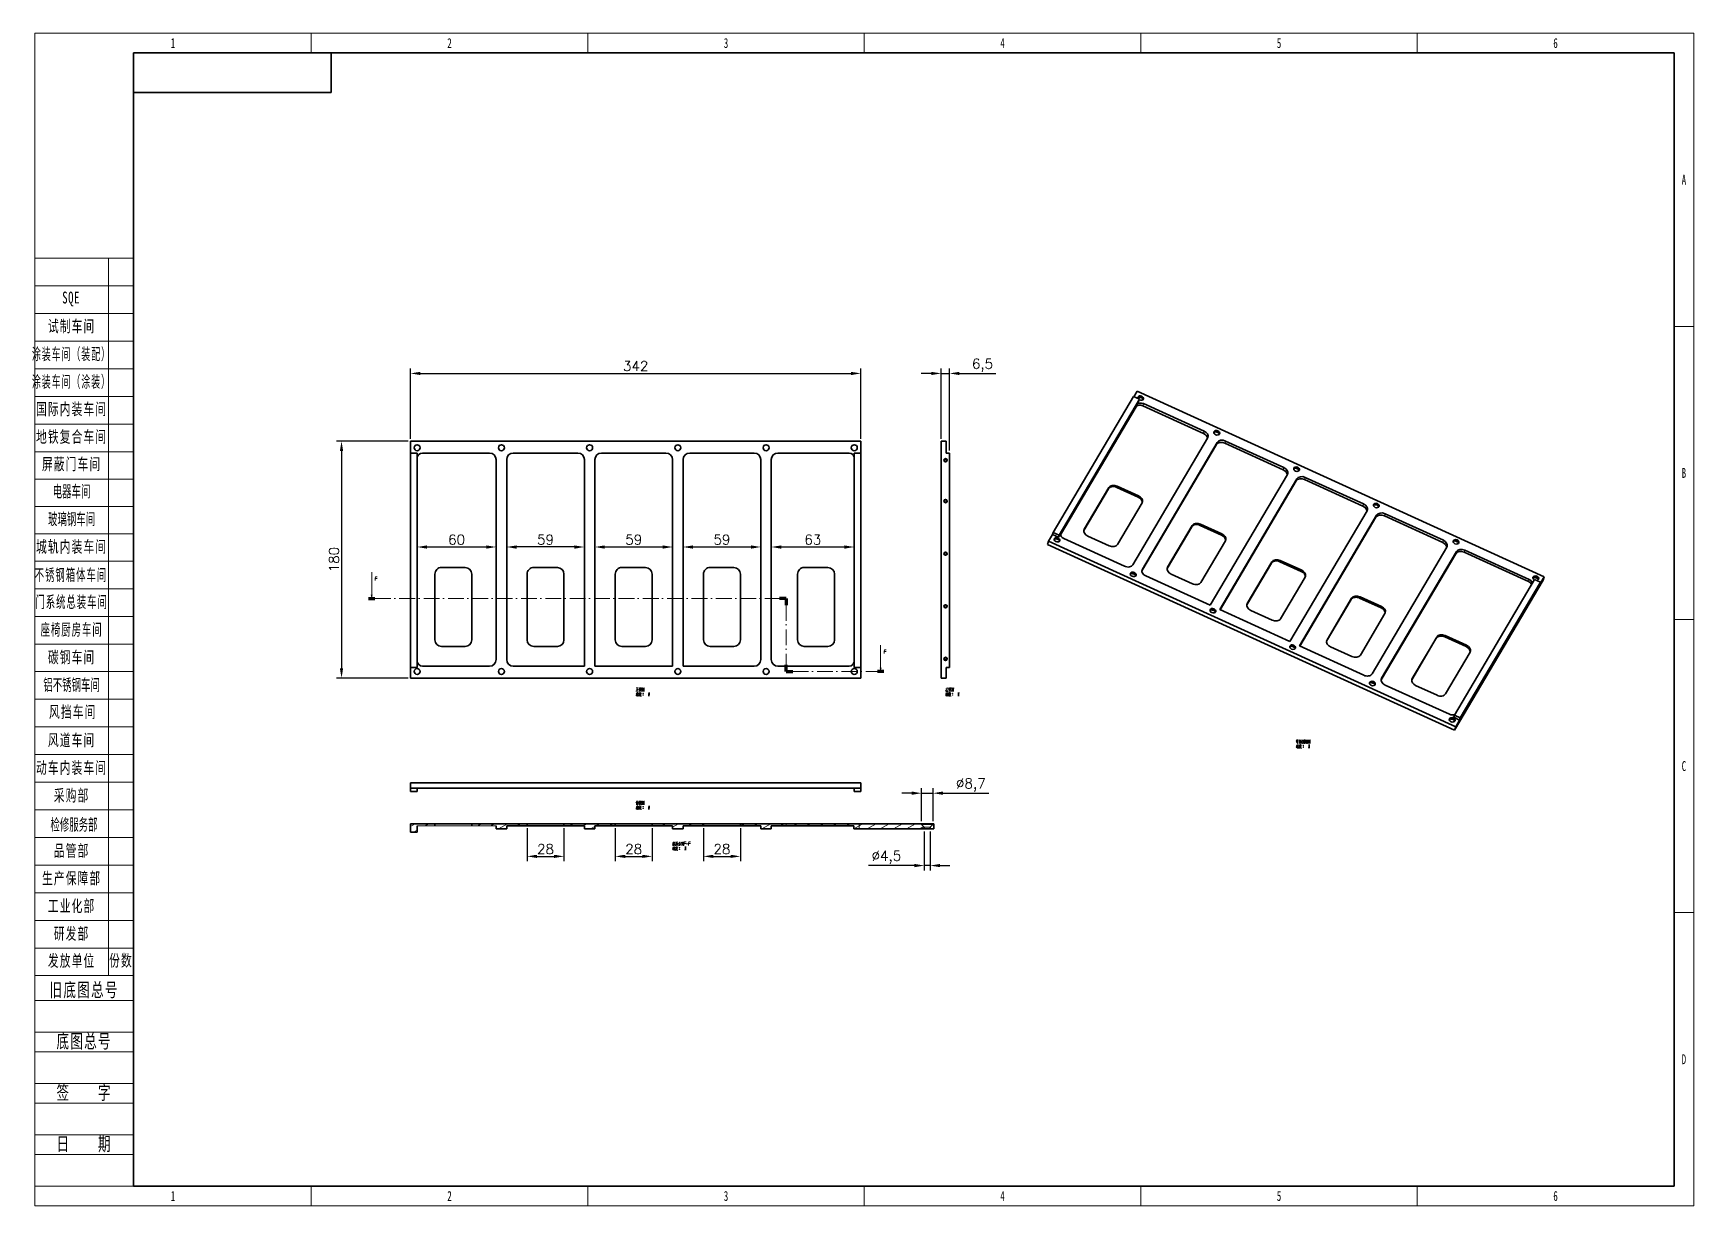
# Model space of a CAD drawing. Header units: millimetres. Extents: x -631 to 3210, y -561 to 2288.
# Drawn here: x -631 to 630, y 476 to 1366 of the extents above; entities that cross this region are included whole.
import ezdxf
from ezdxf.enums import TextEntityAlignment as Align

# ---------------------------------------------------------------- set-up
doc = ezdxf.new("R2010")
doc.units = ezdxf.units.MM
doc.header["$PDSIZE"] = -5
doc.linetypes.add('DASHDOT', pattern=[18.5, 12, -3, 0.5, -3])
doc.layers.get('0').update_dxf_attribs({"lineweight": 18})
for name, color, linetype, lineweight in [('尺寸线层', 3, 'Continuous', 18), ('文本层', 3, 'Continuous', 18), ('粗实线层', 7, 'Continuous', 35), ('细实线层', 7, 'Continuous', 18)]:
    doc.layers.add(name, color=color, linetype=linetype, lineweight=lineweight)
doc.styles.get("Standard").update_dxf_attribs({"font": 'txt.shx', "bigfont": 'gbcbig.shx'})
doc.styles.add('标准', font='', dxfattribs={"width": 0.667})
doc.styles.get('标准').set_extended_font_data('宋体')
doc.dimstyles.get("Standard").update_dxf_attribs({"dimscale": 3, "dimtxt": 0.18, "dimasz": 0.18, "dimexe": 0.18, "dimexo": 0.0625, "dimgap": 0.09, "dimtad": 0, "dimtih": 1, "dimtoh": 1, "dimdec": 4, "dimzin": 0, "dimdsep": 46, "dimtxsty": 'Standard', "dimcen": 0.09, "dimdle": 0.36, "dimadec": 0, "dimazin": 0, "dimtfac": 1, "dimtdec": 4, "dimtofl": 0, "dimtmove": 0, "dimatfit": 3, "dimfxl": 1, "dimtolj": 1, "dimtzin": 0, "dimarcsym": 0})

# ---------------------------------------------------------------- blocks, each defined once
blk = doc.blocks.new('*X1')
at = {"layer": '尺寸线层', "linetype": 'Continuous'}
for p, q in [((-185, 91.49), (-210, 91.49)), ((-191.37, 91.49), (-191.37, -90.21)), ((-185, 84.49), (-210, 84.49)), ((-185, 77.49), (-210, 77.49)), ((-185, 70.49), (-210, 70.49)), ((-185, 63.49), (-210, 63.49)), ((-185, 56.49), (-210, 56.49)), ((-185, 49.49), (-210, 49.49)), ((-185, 42.49), (-210, 42.49)), ((-185, 35.56), (-210, 35.56)), ((-185, 35.56), (-210, 35.56)), ((-185, 28.64), (-210, 28.64)), ((-185, 28.64), (-210, 28.64)), ((-185, 21.71), (-210, 21.71)), ((-185, 21.71), (-210, 21.71)), ((-185, 14.79), (-210, 14.79)), ((-185, 7.79), (-210, 7.79)), ((-185, 0.79), (-210, 0.79)), ((-185, -6.21), (-210, -6.21)), ((-185, -13.21), (-210, -13.21)), ((-185, -20.21), (-210, -20.21)), ((-185, -27.21), (-210, -27.21)), ((-185, -34.21), (-210, -34.21)), ((-185, -41.21), (-210, -41.21)), ((-185, -48.21), (-210, -48.21)), ((-185, -55.21), (-210, -55.21)), ((-185, -62.21), (-210, -62.21)), ((-185, -69.21), (-210, -69.21)), ((-185, -76.21), (-210, -76.21)), ((-185, -83.21), (-210, -83.21)), ((-185, -90.21), (-210, -90.21))]:
    blk.add_line(p, q, dxfattribs=at)
at = {"layer": '文本层'}
for p, q in [((-210, -96.5), (-185, -96.5)), ((-210, -104.5), (-185, -104.5)), ((-210, -109.5), (-185, -109.5)), ((-210, -117.5), (-185, -117.5)), ((-210, -122.5), (-185, -122.5)), ((-210, -130.5), (-185, -130.5)), ((-210, -135.5), (-185, -135.5)), ((-210, -143.5), (-185, -143.5))]:
    blk.add_line(p, q, dxfattribs=at)
at = {"layer": '粗实线层'}
for p, q in [((-185, -143.5), (-185, 143.5)), ((-185, 143.5), (205, 143.5)), ((-135, 143.5), (-135, 133.5)), ((205, -143.5), (205, 143.5)), ((-135, 133.5), (-185, 133.5)), ((-185, -143.5), (205, -143.5))]:
    blk.add_line(p, q, dxfattribs=at)
at = {"layer": '细实线层'}
for p, q in [((-210, -148.5), (-210, 148.5)), ((-210, 148.5), (210, 148.5)), ((-140, 148.5), (-140, 143.5)), ((-70, 148.5), (-70, 143.5)), ((0, 148.5), (0, 143.5)), ((70, 148.5), (70, 143.5)), ((140, 148.5), (140, 143.5)), ((210, -148.5), (210, 148.5)), ((210, 148.5), (210, 143.5)), ((210, 74.25), (205, 74.25)), ((210, 0), (205, 0)), ((210, -74.25), (205, -74.25)), ((-140, -148.5), (-140, -143.5)), ((-70, -148.5), (-70, -143.5)), ((0, -148.5), (0, -143.5)), ((70, -148.5), (70, -143.5)), ((140, -148.5), (140, -143.5)), ((210, -148.5), (210, -143.5)), ((-210, -148.5), (210, -148.5)), ((-210, -148.5), (-185, -148.5)), ((210, -148.5), (205, -148.5))]:
    blk.add_line(p, q, dxfattribs=at)
at = {"layer": '尺寸线层', "linetype": 'Continuous', "char_height": 3, "attachment_point": 5, "style": '标准'}
for s, insert, width, line_spacing_factor in [('\\T1.1;\\W0.667;SQE', (-200.8, 81.17), 31.0587, 0.47619), ('\\T1.1;\\W0.667;试制车间', (-200.68, 74.14), 31.0587, 0.57381), ('\\T1.1;\\W0.54149;涂装车间（装配）', (-200.73, 67.06), 27.5396, 0.574243), ('\\T1.1;\\W0.54149;涂装车间（涂装）', (-200.73, 60.06), 27.5396, 0.574243), ('\\T1.1;\\W0.667;国际内装车间', (-200.68, 53.14), 31.0587, 0.561905), ('\\T1.1;\\W0.667;地铁复合车间', (-200.68, 46.14), 31.0587, 0.561905), ('\\T1.1;\\W0.667;屏蔽门车间', (-200.68, 39.21), 31.0587, 0.561905), ('\\W1;{\\W0.567;\\T1;电器车间}', (-200.68, 32.29), 37.2629, 0.561905), ('\\W1;{\\W0.567;\\T1;玻璃钢车间}', (-200.68, 25.29), 37.2629, 0.564286), ('\\T1.1;城轨内装车间', (-200.68, 18.29), 18.6315, 1.15057), ('\\T1.1;{\\W0.567;不锈钢箱体车间}', (-200.85, 11.13), 18.6315, 1.15057), ('\\T1.1;{\\W0.567;门系统总装车间}', (-200.68, 4.29), 18.6315, 1.15057), ('\\T1.1;{\\W0.567;座椅厨房车间}', (-200.68, -2.71), 18.6315, 1.15057), ('\\T1.1;碳钢车间', (-200.68, -9.71), 18.6315, 1.15057), ('{\\W0.567;\\T1;铝不锈钢车间}', (-200.68, -16.71), 18.6315, 1.15057), ('\\T1.1;风挡车间', (-200.39, -23.55), 18.6315, 1.15057), ('\\T1.1;风道车间', (-200.68, -30.71), 18.6315, 1.15057), ('\\T1.1;动车内装车间', (-200.68, -37.71), 18.6315, 1.15057), ('\\T1.1;采购部', (-200.68, -44.71), 18.6315, 1.15057), ('\\W1;{\\W0.567;\\T1;检修服务部}', (-200.08, -52.1), 37.2629, 0.564286), ('\\T1.1;品管部', (-200.68, -58.71), 18.6315, 1.15057), ('\\T1.1;生产保障部', (-200.68, -65.71), 18.6315, 1.15057), ('\\T1.1;工业化部', (-200.68, -72.71), 18.6315, 1.15057), ('\\T1.1;研发部', (-200.68, -79.71), 18.6315, 1.15057), ('\\T1.1;发放单位', (-200.68, -86.58), 18.6315, 0.853342), ('\\T1.1;份数', (-188.18, -86.53), 6.3685, 1.15057)]:
    blk.add_mtext(s, dxfattribs=dict(at, insert=insert, width=width, line_spacing_factor=line_spacing_factor))
at = {"layer": '尺寸线层', "style": '标准'}
for tag, height, width, p in [('T1', 2.5, 0.667, (-175, 146)), ('T2', 2.5, 0.667, (-105, 146)), ('T3', 2.5, 0.667, (-35, 146)), ('T4', 2.5, 0.667, (35, 146)), ('T5', 2.5, 0.667, (105, 146)), ('T6', 2.5, 0.667, (175, 146)), ('R1', 2.5, 0.667, (207.5, 111.38)), ('SQE', 3.5, 0.667, (-188.18, 80.99)), ('试制车间', 3.5, 0.28375, (-188.18, 73.99)), ('涂装车间（装配）', 3.5, 0.147264, (-188.18, 66.99)), ('涂装车间（涂装）', 3.5, 0.147264, (-188.18, 59.99)), ('国际内装车间', 3.5, 0.189302, (-188.18, 52.99)), ('地铁复合车间', 3.5, 0.186278, (-188.18, 46.02)), ('屏蔽门车间', 3.5, 0.225254, (-188.18, 39.14)), ('R2', 2.5, 0.667, (207.5, 37.12)), ('电器车间', 3.5, 0.292284, (-188.18, 32.21)), ('玻璃钢车间', 3.5, 0.225603, (-188.18, 25.29)), ('城轨内装车间', 3.5, 0.186278, (-188.18, 18.29)), ('不锈钢箱体车间', 3.5, 0.15932, (-188.18, 11.29)), ('门系统总装车间', 3.5, 0.161527, (-188.18, 4.29)), ('座椅厨房车间', 3.5, 0.186516, (-188.18, -2.71)), ('碳钢车间', 3.5, 0.28375, (-188.18, -9.71)), ('铝不锈钢车间', 3.5, 0.186397, (-188.18, -16.71)), ('风挡车间', 3.5, 0.284026, (-188.18, -23.71)), ('风道车间', 3.5, 0.284026, (-188.18, -30.71)), ('动车内装车间', 3.5, 0.186397, (-188.18, -37.71)), ('R3', 2.5, 0.667, (207.5, -37.12)), ('采购部', 3.5, 0.378308, (-188.18, -44.71)), ('检修服务部', 3.5, 0.223014, (-188.18, -51.71)), ('品管部', 3.5, 0.389426, (-188.18, -58.71)), ('生产保障部', 3.5, 0.223356, (-188.18, -65.71)), ('工业化部', 3.5, 0.281557, (-188.18, -72.71)), ('研发部', 3.5, 0.3788, (-188.18, -79.71)), ('旧底图总号', 3, 0.667, (-197.5, -100.5)), ('底图总号', 3, 0.667, (-197.5, -113.5)), ('R4', 2.5, 0.667, (207.5, -111.38)), ('签字', 3, 0.667, (-197.5, -126.5)), ('日期', 3, 0.667, (-197.5, -139.5)), ('B1', 2.5, 0.667, (-175, -146)), ('B2', 2.5, 0.667, (-105, -146)), ('B3', 2.5, 0.667, (-35, -146)), ('B4', 2.5, 0.667, (35, -146)), ('B5', 2.5, 0.667, (105, -146)), ('B6', 2.5, 0.667, (175, -146))]:
    blk.add_attdef(tag, text='', height=height, dxfattribs=dict(at, width=width)).set_placement(p, align=Align.MIDDLE_CENTER)
at = {"layer": '尺寸线层', "style": '标准', "width": 0.667}
blk.add_attdef('图号', text='', height=5.33, rotation=180, dxfattribs=at).set_placement((-160, 138.5), align=Align.MIDDLE_CENTER)
at = {"layer": '文本层', "char_height": 3.5, "width": 25, "attachment_point": 5, "style": '标准'}
for s, insert in [('\\T1.1;旧底图总号', (-197.5, -94)), ('\\T1.1;底图总号', (-197.5, -107)), ('\\T1.1;签    字', (-197.5, -120)), ('\\T1.1;日    期', (-197.5, -133))]:
    blk.add_mtext(s, dxfattribs=dict(at, insert=insert))
blk = doc.blocks.new('*X12')
at = {"layer": 'Defpoints', "color": 0, "transparency": 16777216}
for p in [(-2.6, 1108), (-344.6, 1056.5), (-2.6, 1056.5)]:
    blk.add_point(p, dxfattribs=at)
at = {"layer": '尺寸线层', "color": 0, "linetype": 'Continuous', "lineweight": -2, "transparency": 16777216}
for p, q in [((-344.6, 1058.4), (-344.6, 1111.7)), ((-2.6, 1058.4), (-2.6, 1111.7)), ((-337.1, 1108), (-10.1, 1108))]:
    blk.add_line(p, q, dxfattribs=at)
at = {"layer": '尺寸线层', "color": 0, "transparency": 16777216}
for points in [[(-337.1, 1109.2), (-337.1, 1106.7), (-344.6, 1108)], [(-10.1, 1109.2), (-10.1, 1106.7), (-2.6, 1108)]]:
    blk.add_solid(points, dxfattribs=at)
at = {"layer": '尺寸线层', "color": 0, "transparency": 16777216, "insert": (-173.6, 1113.6), "char_height": 7.5, "width": 38.571, "attachment_point": 5, "bg_fill": 3, "box_fill_scale": 1.1, "bg_fill_color": 256, "bg_fill_true_color": 13158600, "bg_fill_transparency": 0}
blk.add_mtext('\\A1;342', dxfattribs=at)
blk = doc.blocks.new('*X13')
at = {"layer": 'Defpoints', "color": 0, "transparency": 16777216}
for p in [(-344.6, 1056.5), (-397, 876.5), (-344.6, 876.5)]:
    blk.add_point(p, dxfattribs=at)
at = {"layer": '尺寸线层', "color": 0, "linetype": 'Continuous', "lineweight": -2, "transparency": 16777216}
for p, q in [((-346.5, 1056.5), (-400.8, 1056.5)), ((-397, 1049), (-397, 884)), ((-346.5, 876.5), (-400.8, 876.5))]:
    blk.add_line(p, q, dxfattribs=at)
at = {"layer": '尺寸线层', "color": 0, "transparency": 16777216}
for points in [[(-398.3, 1049), (-395.8, 1049), (-397, 1056.5)], [(-398.3, 884), (-395.8, 884), (-397, 876.5)]]:
    blk.add_solid(points, dxfattribs=at)
at = {"layer": '尺寸线层', "color": 0, "transparency": 16777216, "insert": (-402.7, 966.5), "char_height": 7.5, "width": 36.429, "attachment_point": 5, "rotation": 90, "bg_fill": 3, "box_fill_scale": 1.1, "bg_fill_color": 256, "bg_fill_true_color": 13158600, "bg_fill_transparency": 0}
blk.add_mtext('\\A1;180', dxfattribs=at)
blk = doc.blocks.new('*X14')
at = {"layer": 'Defpoints', "color": 0, "transparency": 16777216}
for p in [(64.8, 1108), (58.3, 1056.5), (64.8, 1047.5)]:
    blk.add_point(p, dxfattribs=at)
at = {"layer": '尺寸线层', "color": 0, "linetype": 'Continuous', "lineweight": -2, "transparency": 16777216}
for p, q in [((58.3, 1058.4), (58.3, 1111.7)), ((64.8, 1049.4), (64.8, 1111.7)), ((50.8, 1108), (43.3, 1108)), ((58.3, 1108), (64.8, 1108)), ((72.3, 1108), (99.8, 1108))]:
    blk.add_line(p, q, dxfattribs=at)
at = {"layer": '尺寸线层', "color": 0, "transparency": 16777216}
for points in [[(50.8, 1109.2), (50.8, 1106.7), (58.3, 1108)], [(72.3, 1109.2), (72.3, 1106.7), (64.8, 1108)]]:
    blk.add_solid(points, dxfattribs=at)
at = {"layer": '尺寸线层', "color": 0, "transparency": 16777216, "insert": (89.8, 1114.2), "char_height": 7.5, "width": 30.714, "attachment_point": 5, "bg_fill": 3, "box_fill_scale": 1.1, "bg_fill_color": 256, "bg_fill_true_color": 13158600, "bg_fill_transparency": 0}
blk.add_mtext('\\A1;6,5', dxfattribs=at)
blk = doc.blocks.new('*X39')
at = {"layer": 'Defpoints', "color": 0, "transparency": 16777216}
for p in [(-256.1, 764.3), (-228.1, 764.3)]:
    blk.add_point(p, dxfattribs=at)
at = {"layer": '尺寸线层', "color": 0, "linetype": 'Continuous', "lineweight": -2, "transparency": 16777216}
for p, q in [((-256.1, 762.5), (-256.1, 737.3)), ((-228.1, 762.5), (-228.1, 737.3)), ((-248.6, 741), (-235.6, 741))]:
    blk.add_line(p, q, dxfattribs=at)
at = {"layer": '尺寸线层', "color": 0, "transparency": 16777216}
for points in [[(-248.6, 742.3), (-248.6, 739.8), (-256.1, 741)], [(-235.6, 742.3), (-235.6, 739.8), (-228.1, 741)]]:
    blk.add_solid(points, dxfattribs=at)
at = {"layer": '尺寸线层', "color": 0, "transparency": 16777216, "insert": (-242.1, 746.6), "char_height": 7.5, "width": 24.286, "attachment_point": 5, "bg_fill": 3, "box_fill_scale": 1.1, "bg_fill_color": 256, "bg_fill_true_color": 13158600, "bg_fill_transparency": 0}
blk.add_mtext('\\A1;28', dxfattribs=at)
at = {"layer": 'Defpoints', "color": 0, "transparency": 16777216}
blk.add_point((-228.1, 741), dxfattribs=at)
blk = doc.blocks.new('*X40')
at = {"layer": 'Defpoints', "color": 0, "transparency": 16777216}
for p in [(-189.1, 764.3), (-161.1, 764.3)]:
    blk.add_point(p, dxfattribs=at)
at = {"layer": '尺寸线层', "color": 0, "linetype": 'Continuous', "lineweight": -2, "transparency": 16777216}
for p, q in [((-189.1, 762.5), (-189.1, 737.3)), ((-161.1, 762.5), (-161.1, 737.3)), ((-181.6, 741), (-168.6, 741))]:
    blk.add_line(p, q, dxfattribs=at)
at = {"layer": '尺寸线层', "color": 0, "transparency": 16777216}
for points in [[(-181.6, 742.3), (-181.6, 739.8), (-189.1, 741)], [(-168.6, 742.3), (-168.6, 739.8), (-161.1, 741)]]:
    blk.add_solid(points, dxfattribs=at)
at = {"layer": '尺寸线层', "color": 0, "transparency": 16777216, "insert": (-175.1, 746.6), "char_height": 7.5, "width": 24.286, "attachment_point": 5, "bg_fill": 3, "box_fill_scale": 1.1, "bg_fill_color": 256, "bg_fill_true_color": 13158600, "bg_fill_transparency": 0}
blk.add_mtext('\\A1;28', dxfattribs=at)
at = {"layer": 'Defpoints', "color": 0, "transparency": 16777216}
blk.add_point((-161.1, 741), dxfattribs=at)
blk = doc.blocks.new('*X41')
at = {"layer": 'Defpoints', "color": 0, "transparency": 16777216}
for p in [(-122.1, 764.3), (-94.1, 764.3)]:
    blk.add_point(p, dxfattribs=at)
at = {"layer": '尺寸线层', "color": 0, "linetype": 'Continuous', "lineweight": -2, "transparency": 16777216}
for p, q in [((-122.1, 762.5), (-122.1, 737.3)), ((-94.1, 762.5), (-94.1, 737.3)), ((-114.6, 741), (-101.6, 741))]:
    blk.add_line(p, q, dxfattribs=at)
at = {"layer": '尺寸线层', "color": 0, "transparency": 16777216}
for points in [[(-114.6, 742.3), (-114.6, 739.8), (-122.1, 741)], [(-101.6, 742.3), (-101.6, 739.8), (-94.1, 741)]]:
    blk.add_solid(points, dxfattribs=at)
at = {"layer": '尺寸线层', "color": 0, "transparency": 16777216, "insert": (-108.1, 746.6), "char_height": 7.5, "width": 24.286, "attachment_point": 5, "bg_fill": 3, "box_fill_scale": 1.1, "bg_fill_color": 256, "bg_fill_true_color": 13158600, "bg_fill_transparency": 0}
blk.add_mtext('\\A1;28', dxfattribs=at)
at = {"layer": 'Defpoints', "color": 0, "transparency": 16777216}
blk.add_point((-94.1, 741), dxfattribs=at)
blk = doc.blocks.new('*X42')
at = {"layer": 'Defpoints', "color": 0, "transparency": 16777216}
for p in [(43.5, 765.8), (52.2, 765.8)]:
    blk.add_point(p, dxfattribs=at)
at = {"layer": '尺寸线层', "color": 0, "linetype": 'Continuous', "lineweight": -2, "transparency": 16777216}
for p, q in [((36, 789), (28.5, 789)), ((43.5, 767.7), (43.5, 792.8)), ((43.5, 789), (52.2, 789)), ((52.2, 767.7), (52.2, 792.8)), ((59.7, 789), (94.7, 789))]:
    blk.add_line(p, q, dxfattribs=at)
at = {"layer": '尺寸线层', "color": 0, "transparency": 16777216}
for points in [[(36, 790.3), (36, 787.8), (43.5, 789)], [(59.7, 790.3), (59.7, 787.8), (52.2, 789)]]:
    blk.add_solid(points, dxfattribs=at)
at = {"layer": '尺寸线层', "color": 0, "transparency": 16777216, "insert": (80.9, 795.3), "char_height": 7.5, "width": 47.143, "attachment_point": 5, "bg_fill": 3, "box_fill_scale": 1.1, "bg_fill_color": 256, "bg_fill_true_color": 13158600, "bg_fill_transparency": 0}
blk.add_mtext('\\A1;%%C8,7', dxfattribs=at)
at = {"layer": 'Defpoints', "color": 0, "transparency": 16777216}
blk.add_point((52.2, 789), dxfattribs=at)
blk = doc.blocks.new('*X43')
at = {"layer": 'Defpoints', "color": 0, "transparency": 16777216}
for p in [(45.6, 761.8), (50.1, 761.8)]:
    blk.add_point(p, dxfattribs=at)
at = {"layer": '尺寸线层', "color": 0, "linetype": 'Continuous', "lineweight": -2, "transparency": 16777216}
for p, q in [((45.6, 760), (45.6, 730.3)), ((50.1, 760), (50.1, 730.3)), ((38.1, 734), (3.1, 734)), ((50.1, 734), (45.6, 734)), ((57.6, 734), (65.1, 734))]:
    blk.add_line(p, q, dxfattribs=at)
at = {"layer": '尺寸线层', "color": 0, "transparency": 16777216}
for points in [[(38.1, 735.3), (38.1, 732.8), (45.6, 734)], [(57.6, 735.3), (57.6, 732.8), (50.1, 734)]]:
    blk.add_solid(points, dxfattribs=at)
at = {"layer": '尺寸线层', "color": 0, "transparency": 16777216, "insert": (16.8, 740.3), "char_height": 7.5, "width": 47.143, "attachment_point": 5, "bg_fill": 3, "box_fill_scale": 1.1, "bg_fill_color": 256, "bg_fill_true_color": 13158600, "bg_fill_transparency": 0}
blk.add_mtext('\\A1;%%C4,5', dxfattribs=at)
at = {"layer": 'Defpoints', "color": 0, "transparency": 16777216}
blk.add_point((45.6, 734), dxfattribs=at)
blk = doc.blocks.new('*X44')
at = {"layer": 'Defpoints', "color": 0, "transparency": 16777216}
for p in [(-78.6, 976.1), (-78.6, 972.2), (-137.6, 966.9)]:
    blk.add_point(p, dxfattribs=at)
at = {"layer": '尺寸线层', "color": 0, "linetype": 'Continuous', "lineweight": -2, "transparency": 16777216}
for p, q in [((-137.6, 968.8), (-137.6, 979.8)), ((-130.1, 976.1), (-86.1, 976.1)), ((-78.6, 974.1), (-78.6, 979.8))]:
    blk.add_line(p, q, dxfattribs=at)
at = {"layer": '尺寸线层', "color": 0, "transparency": 16777216}
for points in [[(-130.1, 977.3), (-130.1, 974.8), (-137.6, 976.1)], [(-86.1, 977.3), (-86.1, 974.8), (-78.6, 976.1)]]:
    blk.add_solid(points, dxfattribs=at)
at = {"layer": '尺寸线层', "color": 0, "transparency": 16777216, "insert": (-108.1, 981.7), "char_height": 7.5, "width": 23.571, "attachment_point": 5, "bg_fill": 3, "box_fill_scale": 1.1, "bg_fill_color": 256, "bg_fill_true_color": 13158600, "bg_fill_transparency": 0}
blk.add_mtext('\\A1;59', dxfattribs=at)
blk = doc.blocks.new('*X45')
at = {"layer": 'Defpoints', "color": 0, "transparency": 16777216}
for p in [(-70.6, 971.3), (-7.6, 976.1), (-7.6, 966.9)]:
    blk.add_point(p, dxfattribs=at)
at = {"layer": '尺寸线层', "color": 0, "linetype": 'Continuous', "lineweight": -2, "transparency": 16777216}
for p, q in [((-70.6, 973.2), (-70.6, 979.8)), ((-63.1, 976.1), (-15.1, 976.1)), ((-7.6, 968.8), (-7.6, 979.8))]:
    blk.add_line(p, q, dxfattribs=at)
at = {"layer": '尺寸线层', "color": 0, "transparency": 16777216}
for points in [[(-63.1, 977.3), (-63.1, 974.8), (-70.6, 976.1)], [(-15.1, 977.3), (-15.1, 974.8), (-7.6, 976.1)]]:
    blk.add_solid(points, dxfattribs=at)
at = {"layer": '尺寸线层', "color": 0, "transparency": 16777216, "insert": (-39.1, 981.7), "char_height": 7.5, "width": 23.571, "attachment_point": 5, "bg_fill": 3, "box_fill_scale": 1.1, "bg_fill_color": 256, "bg_fill_true_color": 13158600, "bg_fill_transparency": 0}
blk.add_mtext('\\A1;63', dxfattribs=at)
blk = doc.blocks.new('*X46')
at = {"layer": 'Defpoints', "color": 0, "transparency": 16777216}
for p in [(-204.6, 972.2), (-145.6, 976.1), (-145.6, 972.9)]:
    blk.add_point(p, dxfattribs=at)
at = {"layer": '尺寸线层', "color": 0, "linetype": 'Continuous', "lineweight": -2, "transparency": 16777216}
for p, q in [((-204.6, 974.1), (-204.6, 979.8)), ((-197.1, 976.1), (-153.1, 976.1)), ((-145.6, 974.7), (-145.6, 979.8))]:
    blk.add_line(p, q, dxfattribs=at)
at = {"layer": '尺寸线层', "color": 0, "transparency": 16777216}
for points in [[(-197.1, 977.3), (-197.1, 974.8), (-204.6, 976.1)], [(-153.1, 977.3), (-153.1, 974.8), (-145.6, 976.1)]]:
    blk.add_solid(points, dxfattribs=at)
at = {"layer": '尺寸线层', "color": 0, "transparency": 16777216, "insert": (-175.1, 981.7), "char_height": 7.5, "width": 23.571, "attachment_point": 5, "bg_fill": 3, "box_fill_scale": 1.1, "bg_fill_color": 256, "bg_fill_true_color": 13158600, "bg_fill_transparency": 0}
blk.add_mtext('\\A1;59', dxfattribs=at)
blk = doc.blocks.new('*X47')
at = {"layer": 'Defpoints', "color": 0, "transparency": 16777216}
for p in [(-271.6, 976.1), (-271.6, 971.3), (-212.6, 970.4)]:
    blk.add_point(p, dxfattribs=at)
at = {"layer": '尺寸线层', "color": 0, "linetype": 'Continuous', "lineweight": -2, "transparency": 16777216}
for p, q in [((-271.6, 973.2), (-271.6, 979.8)), ((-220.1, 976.1), (-264.1, 976.1)), ((-212.6, 972.2), (-212.6, 979.8))]:
    blk.add_line(p, q, dxfattribs=at)
at = {"layer": '尺寸线层', "color": 0, "transparency": 16777216}
for points in [[(-264.1, 977.3), (-264.1, 974.8), (-271.6, 976.1)], [(-220.1, 977.3), (-220.1, 974.8), (-212.6, 976.1)]]:
    blk.add_solid(points, dxfattribs=at)
at = {"layer": '尺寸线层', "color": 0, "transparency": 16777216, "insert": (-242.1, 981.7), "char_height": 7.5, "width": 23.571, "attachment_point": 5, "bg_fill": 3, "box_fill_scale": 1.1, "bg_fill_color": 256, "bg_fill_true_color": 13158600, "bg_fill_transparency": 0}
blk.add_mtext('\\A1;59', dxfattribs=at)
blk = doc.blocks.new('*X48')
at = {"layer": 'Defpoints', "color": 0, "transparency": 16777216}
for p in [(-339.6, 971.2), (-279.6, 976.1), (-279.6, 975.9)]:
    blk.add_point(p, dxfattribs=at)
at = {"layer": '尺寸线层', "color": 0, "linetype": 'Continuous', "lineweight": -2, "transparency": 16777216}
for p, q in [((-339.6, 973.1), (-339.6, 979.8)), ((-332.1, 976.1), (-287.1, 976.1)), ((-279.6, 977.8), (-279.6, 979.8))]:
    blk.add_line(p, q, dxfattribs=at)
at = {"layer": '尺寸线层', "color": 0, "transparency": 16777216}
for points in [[(-332.1, 977.3), (-332.1, 974.8), (-339.6, 976.1)], [(-287.1, 977.3), (-287.1, 974.8), (-279.6, 976.1)]]:
    blk.add_solid(points, dxfattribs=at)
at = {"layer": '尺寸线层', "color": 0, "transparency": 16777216, "insert": (-309.6, 981.7), "char_height": 7.5, "width": 23.571, "attachment_point": 5, "bg_fill": 3, "box_fill_scale": 1.1, "bg_fill_color": 256, "bg_fill_true_color": 13158600, "bg_fill_transparency": 0}
blk.add_mtext('\\A1;60', dxfattribs=at)

msp = doc.modelspace()

# ---------------------------------------------------------------- hatches: boundary and pattern name
at = {"lineweight": 13}
for points in [[(-374.935, 939.92), (-374.131, 936.92), (-373.327, 939.92)], [(11.615, 884.513), (12.419, 881.513), (13.222, 884.513)]]:
    msp.add_hatch(color=7, dxfattribs=at).paths.add_polyline_path(points, flags=0)

# ---------------------------------------------------------------- linework, layer by layer
at = {"color": 7, "lineweight": 35}
for p, q in [((143.499, 987.227), (204.392, 1090.411)), ((148.019, 985.166), (208.912, 1088.349)), ((207.235, 1094.47), (516.407, 953.483)), ((212.009, 1085.062), (258.113, 1064.038)), ((149.076, 985.442), (206.379, 1082.541)), ((211.489, 1083.424), (257.593, 1062.4)), ((-344.594, 1056.513), (-2.594, 1056.513)), ((-344.594, 884.513), (-344.594, 1047.513)), ((-339.594, 884.513), (-339.594, 1047.513)), ((-335.594, 1047.513), (-284.594, 1047.513)), ((-266.594, 1047.513), (-217.594, 1047.513)), ((-199.594, 1047.513), (-150.594, 1047.513)), ((-132.594, 1047.513), (-83.594, 1047.513)), ((-65.594, 1047.513), (-11.594, 1047.513)), ((-7.594, 1047.513), (-7.594, 884.513)), ((-2.594, 1047.513), (-2.594, 884.513)), ((58.291, 876.513), (58.291, 1056.513)), ((64.791, 884.513), (64.791, 1047.513)), ((260.765, 1058.812), (203.982, 962.592)), ((210.843, 957.908), (267.478, 1053.876)), ((211.214, 959.294), (267.998, 1055.514)), ((273.866, 1054.98), (318.162, 1034.78)), ((274.385, 1056.618), (318.682, 1036.418)), ((-279.594, 1042.513), (-279.594, 890.513)), ((-271.594, 890.513), (-271.594, 1042.513)), ((-212.594, 1042.513), (-212.594, 885.513)), ((-204.594, 885.513), (-204.594, 1042.513)), ((-145.594, 1042.513), (-145.594, 885.513)), ((-137.594, 885.513), (-137.594, 1042.513)), ((-78.594, 1042.513), (-78.594, 890.513)), ((-70.594, 890.513), (-70.594, 1042.513)), ((321.334, 1031.192), (262.683, 931.806)), ((269.915, 928.508), (328.567, 1027.894)), ((270.267, 928.348), (328.047, 1026.255)), ((334.435, 1027.359), (378.732, 1007.16)), ((334.954, 1028.997), (379.251, 1008.798)), ((185.396, 1020.287), (166.717, 988.635)), ((167.029, 989.618), (185.708, 1021.27)), ((211.02, 1009.727), (192.342, 978.075)), ((381.903, 1003.571), (323.252, 904.186)), ((330.484, 900.888), (389.135, 1000.273)), ((330.836, 900.727), (388.616, 998.635)), ((395.004, 999.739), (439.301, 979.539)), ((395.523, 1001.377), (439.82, 981.177)), ((248.677, 991.43), (229.998, 959.778)), ((230.31, 960.761), (248.989, 992.413)), ((448.332, 836.917), (139.159, 977.904)), ((449.163, 839.538), (139.991, 980.525)), ((197.594, 961.488), (151.489, 982.512)), ((274.301, 980.87), (255.622, 949.218)), ((442.472, 975.951), (385.689, 879.731)), ((392.921, 876.433), (449.704, 972.653)), ((455.572, 972.119), (504.389, 949.858)), ((456.092, 973.757), (504.909, 951.496)), ((309.246, 963.81), (290.567, 932.158)), ((290.879, 933.141), (309.558, 964.792)), ((392.55, 875.047), (449.185, 971.015)), ((-326.094, 905.513), (-326.094, 955.513)), ((-298.094, 955.513), (-298.094, 905.513)), ((-256.094, 905.513), (-256.094, 955.513)), ((-228.094, 955.513), (-228.094, 905.513)), ((-189.094, 905.513), (-189.094, 955.513)), ((-161.094, 955.513), (-161.094, 905.513)), ((-122.094, 905.513), (-122.094, 955.513)), ((-94.094, 955.513), (-94.094, 905.513)), ((-50.594, 905.513), (-50.594, 955.513)), ((-22.594, 955.513), (-22.594, 905.513)), ((262.683, 931.806), (213.866, 954.067)), ((334.87, 953.25), (316.192, 921.598)), ((509.045, 951.485), (448.152, 848.302)), ((515.576, 950.862), (448.332, 836.917)), ((513.565, 949.424), (452.672, 846.24)), ((369.815, 936.189), (351.136, 904.538)), ((351.448, 905.521), (370.127, 937.172)), ((323.252, 904.186), (269.915, 928.508)), ((395.439, 925.629), (376.76, 893.978)), ((379.301, 878.627), (330.484, 900.888)), ((434.452, 906.714), (415.773, 875.063)), ((416.085, 876.046), (434.764, 907.697)), ((460.076, 896.154), (441.397, 864.503)), ((-284.594, 885.513), (-335.594, 885.513)), ((-212.594, 885.513), (-266.594, 885.513)), ((-145.594, 885.513), (-204.594, 885.513)), ((-83.594, 885.513), (-137.594, 885.513)), ((-11.594, 885.513), (-65.594, 885.513)), ((-2.594, 876.513), (-344.594, 876.513)), ((444.389, 848.946), (395.573, 871.207)), ((-344.594, 796.921), (-2.594, 796.921)), ((-344.594, 792.921), (-2.594, 792.921)), ((-344.594, 765.833), (-59.301, 765.833)), ((-59.301, 765.833), (-3.893, 765.833)), ((-7.893, 764.333), (-59.301, 764.333)), ((52.814, 765.833), (-3.893, 765.833)), ((52.814, 761.833), (-3.893, 761.833))]:
    msp.add_line(p, q, dxfattribs=at)
at = {"color": 7, "lineweight": 35, "ltscale": 0.124207}
for p, q in [((204.392, 1090.411), (208.912, 1088.349)), ((147.5, 983.528), (142.979, 985.589))]:
    msp.add_line(p, q, dxfattribs=at)
at = {"color": 7, "lineweight": 35, "ltscale": 0.122495}
msp.add_line((204.744, 1090.25), (207.235, 1094.47), dxfattribs=at)
at = {"color": 7, "lineweight": 35, "ltscale": 0.073502}
msp.add_line((208.392, 1086.711), (206.898, 1084.179), dxfattribs=at)
at = {"color": 7, "lineweight": 35, "ltscale": 0.042966}
for p, q in [((208.912, 1088.349), (208.392, 1086.711)), ((142.979, 985.589), (143.499, 987.227))]:
    msp.add_line(p, q, dxfattribs=at)
at = {"color": 7, "lineweight": 13, "ltscale": 0.042962}
for p, q in [((212.009, 1085.062), (211.489, 1083.424)), ((274.385, 1056.618), (273.866, 1054.98)), ((378.732, 1007.16), (379.251, 1008.798))]:
    msp.add_line(p, q, dxfattribs=at)
at = {"color": 7, "lineweight": 13, "ltscale": 0.042963}
for p, q in [((206.898, 1084.179), (206.379, 1082.541)), ((334.954, 1028.997), (334.435, 1027.359)), ((388.616, 998.635), (389.135, 1000.273)), ((395.523, 1001.377), (395.004, 999.739)), ((439.301, 979.539), (439.82, 981.177)), ((449.185, 971.015), (449.704, 972.653)), ((456.092, 973.757), (455.572, 972.119)), ((504.389, 949.858), (504.909, 951.496))]:
    msp.add_line(p, q, dxfattribs=at)
at = {"color": 7, "lineweight": 13, "ltscale": 0.042966}
for p, q in [((257.593, 1062.4), (258.113, 1064.038)), ((267.478, 1053.876), (267.998, 1055.514)), ((318.162, 1034.78), (318.682, 1036.418)), ((328.047, 1026.255), (328.567, 1027.894))]:
    msp.add_line(p, q, dxfattribs=at)
at = {"color": 7, "lineweight": 35, "ltscale": 0.225}
for p, q in [((-344.594, 1047.513), (-344.594, 1056.513)), ((-2.594, 1056.513), (-2.594, 1047.513)), ((62.291, 1047.513), (62.291, 1056.513))]:
    msp.add_line(p, q, dxfattribs=at)
at = {"color": 7, "lineweight": 35, "ltscale": 0.125}
for p, q in [((-344.594, 1047.513), (-339.594, 1047.513)), ((-2.594, 1047.513), (-7.594, 1047.513)), ((-344.594, 884.513), (-339.594, 884.513)), ((-7.594, 884.513), (-2.594, 884.513)), ((-344.594, 790.421), (-339.594, 790.421)), ((-2.594, 790.421), (-7.594, 790.421)), ((-339.594, 759.333), (-344.594, 759.333)), ((-339.594, 764.333), (-339.594, 759.333))]:
    msp.add_line(p, q, dxfattribs=at)
at = {"color": 7, "lineweight": 35, "ltscale": 0.1}
for p, q in [((58.291, 1056.513), (62.291, 1056.513)), ((58.291, 876.513), (62.291, 876.513)), ((-344.594, 796.921), (-344.594, 792.921)), ((-2.594, 796.921), (-2.594, 792.921)), ((-7.893, 761.833), (-3.893, 761.833)), ((52.814, 765.833), (52.814, 761.833))]:
    msp.add_line(p, q, dxfattribs=at)
at = {"color": 7, "lineweight": 35, "ltscale": 0.0625}
for p, q in [((64.791, 1047.513), (62.291, 1047.513)), ((62.291, 884.513), (64.791, 884.513)), ((-344.594, 790.421), (-344.594, 792.921)), ((-339.594, 790.421), (-339.594, 792.921)), ((-7.594, 792.921), (-7.594, 790.421)), ((-2.594, 792.921), (-2.594, 790.421)), ((-279.594, 764.333), (-279.594, 761.833)), ((-271.594, 764.333), (-271.594, 761.833)), ((-212.594, 764.333), (-212.594, 761.833)), ((-204.594, 764.333), (-204.594, 761.833)), ((-145.594, 764.333), (-145.594, 761.833)), ((-137.594, 764.333), (-137.594, 761.833)), ((-78.594, 764.333), (-78.594, 761.833)), ((-70.594, 764.333), (-70.594, 761.833)), ((-7.893, 764.333), (-7.893, 761.833))]:
    msp.add_line(p, q, dxfattribs=at)
at = {"color": 7, "lineweight": 13, "ltscale": 0.041138}
for p, q in [((62.291, 1042.513), (60.645, 1042.513)), ((60.645, 890.513), (62.291, 890.513))]:
    msp.add_line(p, q, dxfattribs=at)
at = {"color": 7, "lineweight": 35, "ltscale": 0.016159}
msp.add_line((62.291, 1043.159), (62.291, 1042.513), dxfattribs=at)
at = {"color": 7, "lineweight": 35, "ltscale": 0.041143}
msp.add_line((62.291, 1042.513), (62.291, 1040.867), dxfattribs=at)
at = {"color": 7, "lineweight": 13, "ltscale": 0.025776}
for p, q in [((192.096, 1022.373), (191.784, 1021.391)), ((167.029, 989.618), (166.717, 988.635)), ((271.649, 986.096), (271.338, 985.113)), ((309.558, 964.792), (309.246, 963.81)), ((332.218, 958.476), (331.906, 957.493)), ((370.127, 937.172), (369.815, 936.189)), ((392.787, 930.856), (392.475, 929.873)), ((441.152, 908.801), (440.84, 907.818))]:
    msp.add_line(p, q, dxfattribs=at)
at = {"color": 7, "lineweight": 35, "ltscale": 0.447112}
for p, q in [((192.096, 1022.373), (208.368, 1014.953)), ((185.954, 976.971), (169.681, 984.392)), ((271.338, 985.113), (255.065, 992.534)), ((255.377, 993.517), (271.649, 986.096)), ((331.906, 957.493), (315.634, 964.913)), ((249.235, 948.115), (232.962, 955.535)), ((392.475, 929.873), (376.203, 937.293)), ((309.803, 920.494), (293.531, 927.915)), ((441.152, 908.801), (457.424, 901.38)), ((435.009, 863.399), (418.737, 870.819))]:
    msp.add_line(p, q, dxfattribs=at)
at = {"color": 7, "lineweight": 35, "ltscale": 0.057284}
for p, q in [((62.291, 1012.158), (62.291, 1009.867)), ((62.291, 972.158), (62.291, 969.867)), ((62.291, 932.158), (62.291, 929.867))]:
    msp.add_line(p, q, dxfattribs=at)
at = {"color": 7, "lineweight": 13, "ltscale": 0.02578}
for p, q in [((185.708, 1021.27), (185.396, 1020.287)), ((208.368, 1014.953), (208.056, 1013.97)), ((248.989, 992.413), (248.677, 991.43)), ((229.998, 959.778), (230.31, 960.761)), ((315.946, 965.896), (315.634, 964.913)), ((376.515, 938.276), (376.203, 937.293)), ((290.567, 932.158), (290.879, 933.141)), ((351.136, 904.538), (351.448, 905.521)), ((434.764, 907.697), (434.452, 906.714)), ((457.424, 901.38), (457.112, 900.398))]:
    msp.add_line(p, q, dxfattribs=at)
at = {"color": 7, "lineweight": 35, "ltscale": 0.447101}
for p, q in [((208.056, 1013.97), (191.784, 1021.391)), ((315.946, 965.896), (332.218, 958.476)), ((376.515, 938.276), (392.787, 930.856)), ((370.372, 892.874), (354.1, 900.294)), ((457.112, 900.398), (440.84, 907.818))]:
    msp.add_line(p, q, dxfattribs=at)
at = {"color": 7, "lineweight": 35, "ltscale": 0.147004}
msp.add_line((139.991, 980.525), (142.979, 985.589), dxfattribs=at)
at = {"color": 7, "lineweight": 35, "ltscale": 0.124195}
for p, q in [((143.499, 987.227), (148.019, 985.166)), ((513.565, 949.424), (509.045, 951.485)), ((452.152, 844.602), (447.632, 846.664)), ((448.152, 848.302), (452.672, 846.24))]:
    msp.add_line(p, q, dxfattribs=at)
at = {"color": 7, "lineweight": 35, "ltscale": 0.091877}
msp.add_line((149.367, 986.693), (147.5, 983.528), dxfattribs=at)
at = {"color": 7, "lineweight": 35, "ltscale": 0.042963}
for p, q in [((147.5, 983.528), (148.019, 985.166)), ((513.045, 947.786), (513.565, 949.424)), ((448.152, 848.302), (447.632, 846.664)), ((452.672, 846.24), (452.152, 844.602))]:
    msp.add_line(p, q, dxfattribs=at)
at = {"color": 7, "lineweight": 13, "ltscale": 0.023928}
msp.add_line((149.078, 985.781), (149.367, 986.693), dxfattribs=at)
at = {"color": 7, "lineweight": 13, "ltscale": 0.025777}
for p, q in [((255.377, 993.517), (255.065, 992.534)), ((415.773, 875.063), (416.085, 876.046))]:
    msp.add_line(p, q, dxfattribs=at)
at = {"color": 7, "lineweight": 35, "ltscale": 0.068742}
for p, q in [((139.159, 977.904), (139.991, 980.525)), ((515.576, 950.862), (516.407, 953.483))]:
    msp.add_line(p, q, dxfattribs=at)
at = {"color": 7, "lineweight": 35, "ltscale": 0.45}
for p, q in [((-321.094, 960.513), (-303.094, 960.513)), ((-251.094, 960.513), (-233.094, 960.513)), ((-184.094, 960.513), (-166.094, 960.513)), ((-117.094, 960.513), (-99.094, 960.513)), ((-45.594, 960.513), (-27.594, 960.513)), ((-303.094, 900.513), (-321.094, 900.513)), ((-233.094, 900.513), (-251.094, 900.513)), ((-166.094, 900.513), (-184.094, 900.513)), ((-99.094, 900.513), (-117.094, 900.513)), ((-27.594, 900.513), (-45.594, 900.513))]:
    msp.add_line(p, q, dxfattribs=at)
at = {"color": 7, "lineweight": 13, "ltscale": 0.029908}
msp.add_line((211.214, 959.294), (210.852, 958.153), dxfattribs=at)
at = {"color": 7, "lineweight": 13}
for p, q in [((-374.131, 936.92), (-374.131, 956.92)), ((12.419, 881.513), (12.419, 901.513))]:
    msp.add_line(p, q, dxfattribs=at)
at = {"color": 7, "lineweight": 35, "ltscale": 0.165385}
msp.add_line((516.407, 953.483), (513.045, 947.786), dxfattribs=at)
at = {"color": 7, "lineweight": 100, "ltscale": 0.125}
for p, q in [((-376.631, 936.92), (-371.631, 936.92)), ((-59.301, 936.92), (-64.301, 936.92)), ((-59.301, 936.92), (-59.301, 931.92)), ((-59.301, 881.513), (-59.301, 886.513)), ((-59.301, 881.513), (-54.301, 881.513)), ((14.919, 881.513), (9.919, 881.513))]:
    msp.add_line(p, q, dxfattribs=at)
at = {"color": 7, "linetype": 'DASHDOT', "lineweight": 13}
for p, q in [((-371.631, 936.92), (-64.301, 936.92)), ((-59.301, 931.92), (-59.301, 886.513)), ((-54.301, 881.513), (9.919, 881.513))]:
    msp.add_line(p, q, dxfattribs=at)
at = {"color": 7, "lineweight": 35, "ltscale": 0.2}
for p, q in [((-344.594, 876.513), (-344.594, 884.513)), ((-2.594, 884.513), (-2.594, 876.513)), ((62.291, 876.513), (62.291, 884.513)), ((-279.594, 761.833), (-271.594, 761.833)), ((-212.594, 761.833), (-204.594, 761.833)), ((-145.594, 761.833), (-137.594, 761.833)), ((-78.594, 761.833), (-70.594, 761.833))]:
    msp.add_line(p, q, dxfattribs=at)
at = {"color": 7, "lineweight": 35, "ltscale": 0.041141}
msp.add_line((62.291, 892.158), (62.291, 890.513), dxfattribs=at)
at = {"color": 7, "lineweight": 35, "ltscale": 0.016142}
msp.add_line((62.291, 890.513), (62.291, 889.867), dxfattribs=at)
at = {"color": 7, "lineweight": 13, "ltscale": 0.029909}
msp.add_line((392.921, 876.433), (392.559, 875.293), dxfattribs=at)
at = {"color": 7, "lineweight": 35, "ltscale": 0.068739}
msp.add_line((449.163, 839.538), (448.332, 836.917), dxfattribs=at)
at = {"color": 7, "lineweight": 35, "ltscale": 0.14701}
msp.add_line((452.152, 844.602), (449.163, 839.538), dxfattribs=at)
at = {"color": 7, "lineweight": 35, "ltscale": 0.1625}
msp.add_line((-344.594, 765.833), (-344.594, 759.333), dxfattribs=at)
at = {"color": 7, "lineweight": 13, "ltscale": 0.103869}
msp.add_line((-344.594, 763.756), (-340.996, 765.833), dxfattribs=at)
at = {"color": 7, "lineweight": 13, "ltscale": 0.076793}
msp.add_line((-342.254, 759.333), (-339.594, 760.869), dxfattribs=at)
for p, q in [((-339.594, 764.333), (-279.594, 764.333)), ((43.464, 765.233), (52.164, 765.233)), ((45.564, 763.133), (50.064, 763.133))]:
    msp.add_line(p, q)
at = {"color": 7, "lineweight": 13, "ltscale": 0.075001}
for p, q in [((-333.594, 764.333), (-330.996, 765.833)), ((-293.594, 764.333), (-290.996, 765.833)), ((-283.594, 764.333), (-280.996, 765.833)), ((-263.594, 764.333), (-260.996, 765.833)), ((-223.594, 764.333), (-220.996, 765.833)), ((-213.594, 764.333), (-210.996, 765.833)), ((-203.594, 764.333), (-200.996, 765.833)), ((-193.594, 764.333), (-190.996, 765.833)), ((-153.594, 764.333), (-150.996, 765.833)), ((-133.594, 764.333), (-130.996, 765.833)), ((-93.594, 764.333), (-90.996, 765.833)), ((-83.594, 764.333), (-80.996, 765.833)), ((-63.594, 764.333), (-60.996, 765.833)), ((-53.594, 764.333), (-50.996, 765.833)), ((-43.594, 764.333), (-40.996, 765.833)), ((-33.594, 764.333), (-30.996, 765.833)), ((-23.594, 764.333), (-20.996, 765.833)), ((-13.594, 764.333), (-10.996, 765.833))]:
    msp.add_line(p, q, dxfattribs=at)
at = {"color": 7, "lineweight": 35, "ltscale": 0.0375}
for p, q in [((-326.094, 765.833), (-326.094, 764.333)), ((-298.094, 765.833), (-298.094, 764.333)), ((-256.094, 765.833), (-256.094, 764.333)), ((-228.094, 765.833), (-228.094, 764.333)), ((-189.094, 765.833), (-189.094, 764.333)), ((-161.094, 765.833), (-161.094, 764.333)), ((-122.094, 765.833), (-122.094, 764.333)), ((-94.094, 765.833), (-94.094, 764.333))]:
    msp.add_line(p, q, dxfattribs=at)
at = {"color": 7, "lineweight": 13, "ltscale": 0.2}
for p, q in [((-277.924, 761.833), (-270.996, 765.833)), ((-77.924, 761.833), (-70.996, 765.833)), ((2.076, 761.833), (9.004, 765.833)), ((12.076, 761.833), (19.004, 765.833)), ((22.076, 761.833), (29.004, 765.833)), ((32.076, 761.833), (39.004, 765.833))]:
    msp.add_line(p, q, dxfattribs=at)
at = {"color": 7, "lineweight": 35, "ltscale": 0.3875}
for p, q in [((-212.594, 764.333), (-271.594, 764.333)), ((-145.594, 764.333), (-204.594, 764.333)), ((-78.594, 764.333), (-137.594, 764.333))]:
    msp.add_line(p, q, dxfattribs=at)
at = {"color": 7, "lineweight": 13, "ltscale": 0.096131}
msp.add_line((-207.924, 761.833), (-204.594, 763.756), dxfattribs=at)
at = {"color": 7, "lineweight": 13, "ltscale": 0.002833}
msp.add_line((-161.094, 765.777), (-160.996, 765.833), dxfattribs=at)
at = {"color": 7, "lineweight": 13, "ltscale": 0.132736}
msp.add_line((-145.594, 763.179), (-140.996, 765.833), dxfattribs=at)
at = {"color": 7, "lineweight": 13, "ltscale": 0.009529}
msp.add_line((-137.924, 761.833), (-137.594, 762.024), dxfattribs=at)
at = {"color": 7, "lineweight": 13, "ltscale": 0.043301}
msp.add_line((-123.594, 764.333), (-122.094, 765.199), dxfattribs=at)
at = {"color": 7, "lineweight": 35, "ltscale": 0.28233}
msp.add_line((-70.594, 764.333), (-59.301, 764.333), dxfattribs=at)
at = {"color": 7, "linetype": 'DASHDOT', "lineweight": 13, "ltscale": 0.0375}
for p, q in [((-59.301, 764.333), (-59.301, 765.833)), ((-59.301, 765.833), (-59.301, 764.333))]:
    msp.add_line(p, q, dxfattribs=at)
at = {"color": 7, "lineweight": 13, "ltscale": 0.11547}
msp.add_line((-7.893, 761.851), (-3.893, 764.161), dxfattribs=at)
at = {"color": 7, "linetype": 'DASHDOT', "lineweight": 13, "ltscale": 0.1}
for p, q in [((-3.893, 761.833), (-3.893, 765.833)), ((-3.893, 765.833), (-3.893, 761.833))]:
    msp.add_line(p, q, dxfattribs=at)
at = {"color": 7, "lineweight": 13, "ltscale": 0.083634}
msp.add_line((-3.893, 764.161), (-0.996, 765.833), dxfattribs=at)
at = {"color": 7, "lineweight": 13, "ltscale": 0.087625}
msp.add_line((42.076, 761.833), (45.111, 763.586), dxfattribs=at)
at = {"color": 7, "lineweight": 35, "ltscale": 0.015}
for p, q in [((43.464, 765.233), (43.464, 765.833)), ((52.164, 765.233), (52.164, 765.833))]:
    msp.add_line(p, q, dxfattribs=at)
at = {"color": 7, "lineweight": 35, "ltscale": 0.074248}
msp.add_line((45.564, 763.133), (43.464, 765.233), dxfattribs=at)
at = {"color": 7, "lineweight": 35, "ltscale": 0.0325}
for p, q in [((45.564, 761.833), (45.564, 763.133)), ((50.064, 761.833), (50.064, 763.133))]:
    msp.add_line(p, q, dxfattribs=at)
at = {"color": 7, "lineweight": 35, "ltscale": 0.074243}
msp.add_line((50.064, 763.133), (52.164, 765.233), dxfattribs=at)
at = {"color": 7, "lineweight": 13, "ltscale": 0.021305}
msp.add_line((52.076, 761.833), (52.814, 762.259), dxfattribs=at)
at = {"color": 7, "lineweight": 13}
for points in [[(-371.506, 950.604), (-371.366, 952.179), (-371.261, 953.404), (-369.861, 953.404)], [(-371.366, 952.109), (-369.966, 952.109)], [(15.044, 895.196), (15.184, 896.771), (15.289, 897.996), (16.689, 897.996)], [(15.184, 896.701), (16.584, 896.701)], [(-173.419, 866.538), (-171.459, 866.643)], [(-173.384, 863.038), (-172.684, 863.423)], [(-172.929, 864.473), (-173.349, 864.333)], [(-172.859, 865.488), (-173.314, 864.403)], [(-173.279, 863.703), (-172.754, 863.878)], [(-172.789, 864.718), (-173.244, 863.703)], [(-173.139, 868.953), (-171.634, 869.023)], [(-172.859, 868.148), (-172.859, 866.573)], [(-172.474, 864.193), (-172.789, 863.703)], [(-172.544, 865.173), (-172.649, 864.613)], [(-172.544, 865.033), (-171.494, 865.173)], [(-172.299, 864.753), (-172.474, 864.193)], [(-172.439, 864.263), (-172.439, 862.548)], [(-172.369, 868.953), (-172.369, 867.798), (-172.369, 866.608)], [(-172.369, 867.833), (-171.739, 867.903)], [(-172.229, 864.473), (-171.529, 864.578)], [(-172.159, 865.663), (-171.984, 865.278)], [(-172.159, 864.053), (-172.124, 862.653)], [(-172.159, 863.948), (-171.634, 864.018)], [(-172.124, 863.388), (-171.739, 863.458)], [(-171.669, 862.898), (-172.089, 862.828)], [(-171.914, 864.508), (-171.984, 863.948)], [(-171.599, 864.123), (-171.669, 862.723)], [(-171.459, 865.278), (-171.599, 864.823)], [(-170.549, 868.568), (-170.724, 868.078), (-171.214, 867.343)], [(-170.689, 864.893), (-170.794, 863.983), (-170.899, 863.563), (-171.214, 862.688)], [(-171.179, 868.358), (-170.619, 868.428)], [(-171.179, 864.823), (-170.129, 864.963)], [(-170.899, 869.233), (-170.619, 868.813)], [(-170.374, 864.403), (-170.479, 863.563), (-170.619, 862.723), (-170.829, 863.003)], [(-170.759, 864.228), (-170.374, 864.298)], [(-170.724, 868.078), (-170.724, 866.293)], [(-170.724, 867.903), (-170.409, 867.588)], [(-170.689, 865.733), (-170.584, 865.173)], [(-170.619, 866.293), (-170.339, 866.573)], [(-169.989, 863.143), (-170.374, 862.618)], [(-170.339, 866.573), (-170.094, 866.923)], [(-169.989, 864.403), (-170.164, 863.843)], [(-170.129, 869.198), (-170.129, 867.518)], [(-169.464, 869.023), (-170.129, 868.953)], [(-169.919, 867.553), (-170.094, 866.923)], [(-170.059, 864.158), (-169.499, 862.723)], [(-169.849, 865.033), (-169.989, 864.403)], [(-169.709, 863.773), (-169.989, 863.143)], [(-169.814, 868.603), (-169.919, 867.553)], [(-169.919, 864.648), (-169.219, 864.788)], [(-169.779, 865.768), (-169.849, 865.033)], [(-169.779, 866.573), (-169.779, 867.658)], [(-169.639, 866.468), (-169.779, 866.573)], [(-169.499, 864.718), (-169.709, 863.773)], [(-169.219, 866.468), (-169.639, 866.468)], [(-169.534, 867.448), (-169.464, 869.128)], [(-169.499, 862.723), (-169.184, 862.723)], [(-169.219, 867.098), (-169.219, 866.468)], [(-168.694, 869.233), (-168.694, 867.763), (-168.694, 866.258)], [(-168.694, 869.198), (-168.694, 867.798), (-168.694, 866.398)], [(-167.224, 869.058), (-168.694, 868.918)], [(-168.694, 866.503), (-167.329, 866.608)], [(-168.624, 867.308), (-168.134, 867.728)], [(-167.924, 868.778), (-168.484, 867.973)], [(-168.169, 868.218), (-167.469, 867.483)], [(-168.169, 867.133), (-167.819, 866.748)], [(-168.169, 864.858), (-167.784, 864.858)], [(-168.169, 863.598), (-167.784, 863.598)], [(-168.134, 868.428), (-167.679, 868.498)], [(-168.134, 867.728), (-167.924, 868.008)], [(-168.134, 864.963), (-167.819, 864.963)], [(-168.134, 864.718), (-167.819, 864.718)], [(-168.134, 863.703), (-167.819, 863.703)], [(-168.134, 863.458), (-167.819, 863.458)], [(-168.064, 867.518), (-167.819, 867.238)], [(-167.924, 868.008), (-167.574, 868.638)], [(-167.469, 867.483), (-167.294, 867.518)], [(-167.259, 866.328), (-167.259, 866.433), (-167.329, 866.608)], [(-167.259, 866.433), (-167.259, 867.798), (-167.224, 869.198)], [(-163.724, 865.593), (-163.829, 864.193), (-163.934, 862.793)], [(-163.724, 864.858), (-163.339, 864.858)], [(-163.724, 863.598), (-163.339, 863.598)], [(-163.689, 864.963), (-163.374, 864.963)], [(-163.689, 864.718), (-163.374, 864.718)], [(-163.689, 863.703), (-163.374, 863.703)], [(-163.689, 863.458), (-163.374, 863.458)], [(-163.129, 865.593), (-163.234, 864.193), (-163.339, 862.793)], [(62.241, 867.343), (61.681, 866.468)], [(61.751, 863.038), (62.451, 863.423)], [(62.206, 864.473), (61.786, 864.333)], [(62.276, 865.488), (61.821, 864.403)], [(61.856, 863.703), (62.381, 863.878)], [(61.891, 868.323), (63.711, 868.463)], [(62.346, 864.718), (61.891, 863.703)], [(61.996, 866.223), (63.711, 866.328)], [(62.696, 868.393), (62.241, 867.343)], [(62.661, 864.193), (62.346, 863.703)], [(62.381, 867.413), (63.466, 867.518)], [(62.591, 865.173), (62.486, 864.613)], [(62.591, 865.033), (63.641, 865.173)], [(62.836, 864.753), (62.661, 864.193)], [(62.906, 869.338), (62.696, 868.393)], [(62.696, 864.263), (62.696, 862.548)], [(62.906, 867.448), (62.871, 866.258)], [(62.906, 864.473), (63.606, 864.578)], [(62.976, 865.663), (63.151, 865.278)], [(62.976, 864.053), (63.011, 862.653)], [(62.976, 863.948), (63.501, 864.018)], [(63.011, 863.388), (63.396, 863.458)], [(63.466, 862.898), (63.046, 862.828)], [(63.221, 864.508), (63.151, 863.948)], [(63.536, 864.123), (63.466, 862.723)], [(63.676, 865.278), (63.536, 864.823)], [(64.586, 868.568), (64.411, 868.078), (63.921, 867.343)], [(64.446, 864.893), (64.341, 863.983), (64.236, 863.563), (63.921, 862.688)], [(63.956, 868.358), (64.516, 868.428)], [(63.956, 864.823), (65.006, 864.963)], [(64.236, 869.233), (64.516, 868.813)], [(64.761, 864.403), (64.656, 863.563), (64.516, 862.723), (64.306, 863.003)], [(64.376, 864.228), (64.761, 864.298)], [(64.411, 868.078), (64.411, 866.293)], [(64.411, 867.903), (64.726, 867.588)], [(64.446, 865.733), (64.551, 865.173)], [(64.516, 866.293), (64.796, 866.573)], [(65.146, 863.143), (64.761, 862.618)], [(64.796, 866.573), (65.041, 866.923)], [(65.146, 864.403), (64.971, 863.843)], [(65.006, 869.198), (65.006, 867.518)], [(65.671, 869.023), (65.006, 868.953)], [(65.216, 867.553), (65.041, 866.923)], [(65.076, 864.158), (65.636, 862.723)], [(65.286, 865.033), (65.146, 864.403)], [(65.426, 863.773), (65.146, 863.143)], [(65.321, 868.603), (65.216, 867.553)], [(65.216, 864.648), (65.916, 864.788)], [(65.356, 865.768), (65.286, 865.033)], [(65.356, 866.573), (65.356, 867.658)], [(65.496, 866.468), (65.356, 866.573)], [(65.636, 864.718), (65.426, 863.773)], [(65.916, 866.468), (65.496, 866.468)], [(65.601, 867.448), (65.671, 869.128)], [(65.636, 862.723), (65.951, 862.723)], [(65.916, 867.098), (65.916, 866.468)], [(66.441, 869.233), (66.441, 867.763), (66.441, 866.258)], [(66.441, 869.198), (66.441, 867.798), (66.441, 866.398)], [(67.911, 869.058), (66.441, 868.918)], [(66.441, 866.503), (67.806, 866.608)], [(66.511, 867.308), (67.001, 867.728)], [(67.211, 868.778), (66.651, 867.973)], [(66.966, 868.218), (67.666, 867.483)], [(66.966, 867.133), (67.316, 866.748)], [(66.966, 864.858), (67.351, 864.858)], [(66.966, 863.598), (67.351, 863.598)], [(67.001, 868.428), (67.456, 868.498)], [(67.001, 867.728), (67.211, 868.008)], [(67.001, 864.963), (67.316, 864.963)], [(67.001, 864.718), (67.316, 864.718)], [(67.001, 863.703), (67.316, 863.703)], [(67.001, 863.458), (67.316, 863.458)], [(67.071, 867.518), (67.316, 867.238)], [(67.211, 868.008), (67.561, 868.638)], [(67.666, 867.483), (67.841, 867.518)], [(67.876, 866.328), (67.876, 866.433), (67.806, 866.608)], [(67.876, 866.433), (67.876, 867.798), (67.911, 869.198)], [(71.411, 865.593), (71.306, 864.193), (71.201, 862.793)], [(71.411, 864.858), (71.796, 864.858)], [(71.411, 863.598), (71.796, 863.598)], [(71.446, 864.963), (71.761, 864.963)], [(71.446, 864.718), (71.761, 864.718)], [(71.446, 863.703), (71.761, 863.703)], [(71.446, 863.458), (71.761, 863.458)], [(72.006, 865.593), (71.901, 864.193), (71.796, 862.793)], [(327.993, 823.442), (328.694, 823.827)], [(328.448, 824.877), (328.029, 824.737)], [(328.589, 829.707), (328.063, 828.622)], [(329.848, 828.167), (328.063, 827.922)], [(328.518, 825.892), (328.063, 824.807)], [(328.098, 824.107), (328.623, 824.282)], [(328.589, 825.122), (328.134, 824.107)], [(328.238, 827.432), (329.603, 827.607)], [(328.379, 829.252), (328.973, 829.357)], [(328.484, 828.412), (329.498, 828.552)], [(328.728, 828.762), (328.518, 829.252)], [(328.904, 824.597), (328.589, 824.107)], [(328.623, 827.432), (328.763, 826.942)], [(328.833, 825.577), (328.728, 825.017)], [(328.833, 825.437), (329.884, 825.577)], [(329.254, 829.707), (328.904, 828.727)], [(329.078, 825.157), (328.904, 824.597)], [(329.254, 826.627), (329.254, 826.592), (328.938, 826.872)], [(328.938, 824.667), (328.938, 822.952)], [(328.973, 828.062), (328.973, 828.762)], [(329.113, 829.252), (329.779, 829.357)], [(329.149, 824.877), (329.848, 824.982)], [(329.218, 826.067), (329.393, 825.682)], [(329.218, 824.457), (329.254, 823.057)], [(329.218, 824.352), (329.743, 824.422)], [(329.254, 829.252), (329.464, 828.797)], [(329.254, 827.992), (329.254, 826.592)], [(329.254, 823.792), (329.638, 823.862)], [(329.708, 823.302), (329.288, 823.232)], [(329.464, 824.912), (329.393, 824.352)], [(329.779, 824.527), (329.708, 823.127)], [(329.918, 825.682), (329.779, 825.227)], [(330.688, 825.297), (330.583, 824.387), (330.478, 823.967), (330.163, 823.092)], [(331.143, 827.572), (330.198, 827.257)], [(330.198, 825.227), (331.248, 825.367)], [(330.268, 828.972), (331.214, 829.077)], [(330.408, 827.957), (331.109, 828.062)], [(330.899, 829.707), (330.478, 827.992)], [(331.004, 824.807), (330.899, 823.967), (330.759, 823.127), (330.549, 823.407)], [(330.618, 824.632), (331.004, 824.702)], [(330.688, 826.137), (330.793, 825.577)], [(330.828, 828.622), (330.828, 826.627)], [(331.388, 823.547), (331.004, 823.022)], [(331.388, 824.807), (331.214, 824.247)], [(331.283, 826.802), (331.283, 828.587)], [(331.283, 828.377), (332.089, 828.482)], [(331.283, 826.942), (332.053, 827.012)], [(331.319, 824.562), (331.879, 823.127)], [(331.529, 825.437), (331.388, 824.807)], [(331.668, 824.177), (331.388, 823.547)], [(331.424, 827.712), (331.948, 827.782)], [(331.458, 825.052), (332.158, 825.192)], [(331.598, 826.172), (331.529, 825.437)], [(331.738, 829.637), (331.703, 828.307), (331.668, 826.977)], [(331.879, 825.122), (331.668, 824.177)], [(331.879, 823.127), (332.194, 823.127)], [(332.123, 828.552), (332.053, 826.802)], [(332.509, 828.762), (332.788, 828.377)], [(332.718, 826.942), (332.509, 827.362)], [(332.683, 829.602), (332.928, 829.112)], [(332.998, 828.517), (332.718, 826.942)], [(332.823, 826.627), (333.243, 827.117)], [(333.208, 827.502), (333.208, 829.462)], [(333.208, 829.217), (333.768, 829.287)], [(333.208, 825.262), (333.593, 825.262)], [(333.208, 824.002), (333.593, 824.002)], [(333.243, 827.117), (333.418, 827.747)], [(333.243, 825.367), (333.558, 825.367)], [(333.243, 825.122), (333.558, 825.122)], [(333.243, 824.107), (333.558, 824.107)], [(333.243, 823.862), (333.558, 823.862)], [(333.488, 828.867), (333.418, 827.747)], [(333.839, 826.872), (333.488, 827.397)], [(333.768, 829.427), (333.768, 827.537)], [(334.328, 826.627), (334.013, 827.082)], [(334.049, 827.607), (334.049, 829.112)], [(334.328, 829.707), (334.328, 828.167), (334.328, 826.627)], [(335.308, 828.972), (335.134, 828.482), (334.643, 827.747)], [(334.678, 828.762), (335.238, 828.832)], [(334.958, 829.637), (335.238, 829.217)], [(335.134, 828.482), (335.134, 826.697)], [(335.134, 828.307), (335.448, 827.992)], [(335.238, 826.697), (335.518, 826.977)], [(335.518, 826.977), (335.763, 827.327)], [(335.728, 829.602), (335.728, 827.922)], [(336.393, 829.427), (335.728, 829.357)], [(335.938, 827.957), (335.763, 827.327)], [(336.043, 829.007), (335.938, 827.957)], [(336.078, 826.977), (336.078, 828.062)], [(336.218, 826.872), (336.078, 826.977)], [(336.638, 826.872), (336.218, 826.872)], [(336.323, 827.852), (336.393, 829.532)], [(336.638, 827.502), (336.638, 826.872)], [(337.163, 829.637), (337.163, 828.167), (337.163, 826.662)], [(337.163, 829.602), (337.163, 828.202), (337.163, 826.802)], [(338.634, 829.462), (337.163, 829.322)], [(337.163, 826.907), (338.529, 827.012)], [(337.234, 827.712), (337.723, 828.132)], [(337.933, 829.182), (337.373, 828.377)], [(337.654, 825.997), (337.549, 824.597), (337.444, 823.197)], [(337.654, 825.262), (338.038, 825.262)], [(337.654, 824.002), (338.038, 824.002)], [(337.688, 828.622), (338.388, 827.887)], [(337.688, 827.537), (338.038, 827.152)], [(337.688, 825.367), (338.004, 825.367)], [(337.688, 825.122), (338.004, 825.122)], [(337.688, 824.107), (338.004, 824.107)], [(337.688, 823.862), (338.004, 823.862)], [(337.723, 828.832), (338.178, 828.902)], [(337.723, 828.132), (337.933, 828.412)], [(337.793, 827.922), (338.038, 827.642)], [(337.933, 828.412), (338.283, 829.042)], [(338.248, 825.997), (338.143, 824.597), (338.038, 823.197)], [(338.388, 827.887), (338.563, 827.922)], [(338.598, 826.732), (338.598, 826.837), (338.529, 827.012)], [(338.598, 826.837), (338.598, 828.202), (338.634, 829.602)], [(-172.789, 783.246), (-173.489, 781.636)], [(-173.034, 782.581), (-173.034, 781.356), (-173.034, 780.096)], [(-172.614, 782.756), (-172.649, 781.461)], [(-172.614, 782.511), (-171.494, 782.686)], [(-172.229, 782.406), (-172.334, 781.881)], [(-172.229, 783.211), (-172.019, 782.721)], [(-171.774, 782.511), (-171.774, 781.321), (-171.774, 780.096)], [(-170.549, 782.476), (-170.724, 781.986), (-171.214, 781.251)], [(-171.179, 782.266), (-170.619, 782.336)], [(-170.899, 783.141), (-170.619, 782.721)], [(-170.724, 781.986), (-170.724, 780.201)], [(-170.129, 783.106), (-170.129, 781.426)], [(-169.464, 782.931), (-170.129, 782.861)], [(-169.814, 782.511), (-169.919, 781.461)], [(-169.534, 781.356), (-169.464, 783.036)], [(-168.694, 783.141), (-168.694, 781.671), (-168.694, 780.166)], [(-168.694, 783.106), (-168.694, 781.706), (-168.694, 780.306)], [(-167.224, 782.966), (-168.694, 782.826)], [(-167.924, 782.686), (-168.484, 781.881)], [(-168.169, 782.126), (-167.469, 781.391)], [(-168.134, 782.336), (-167.679, 782.406)], [(-167.924, 781.916), (-167.574, 782.546)], [(-167.259, 780.341), (-167.259, 781.706), (-167.224, 783.106)], [(-173.384, 776.946), (-172.684, 777.331)], [(-172.929, 778.381), (-173.349, 778.241)], [(-172.859, 779.396), (-173.314, 778.311)], [(-173.279, 777.611), (-172.754, 777.786)], [(-172.789, 778.626), (-173.244, 777.611)], [(-172.754, 780.831), (-172.929, 780.201)], [(-172.474, 778.101), (-172.789, 777.611)], [(-172.649, 781.461), (-172.754, 780.831)], [(-172.544, 779.081), (-172.649, 778.521)], [(-172.334, 781.881), (-172.579, 781.426)], [(-172.544, 778.941), (-171.494, 779.081)], [(-172.299, 778.661), (-172.474, 778.101)], [(-172.439, 778.171), (-172.439, 776.456)], [(-172.334, 781.881), (-172.334, 780.131)], [(-172.229, 781.706), (-171.424, 781.846)], [(-172.229, 778.381), (-171.529, 778.486)], [(-172.159, 781.461), (-172.019, 781.041)], [(-172.159, 779.571), (-171.984, 779.186)], [(-172.159, 777.961), (-172.124, 776.561)], [(-172.159, 777.856), (-171.634, 777.926)], [(-172.124, 777.296), (-171.739, 777.366)], [(-171.669, 776.806), (-172.089, 776.736)], [(-171.774, 780.096), (-172.054, 780.551)], [(-171.914, 778.416), (-171.984, 777.856)], [(-171.599, 778.031), (-171.669, 776.631)], [(-171.459, 779.186), (-171.599, 778.731)], [(-170.689, 778.801), (-170.794, 777.891), (-170.899, 777.471), (-171.214, 776.596)], [(-171.179, 778.731), (-170.129, 778.871)], [(-170.374, 778.311), (-170.479, 777.471), (-170.619, 776.631), (-170.829, 776.911)], [(-170.759, 778.136), (-170.374, 778.206)], [(-170.724, 781.811), (-170.409, 781.496)], [(-170.689, 779.641), (-170.584, 779.081)], [(-170.619, 780.201), (-170.339, 780.481)], [(-169.989, 777.051), (-170.374, 776.526)], [(-170.339, 780.481), (-170.094, 780.831)], [(-169.989, 778.311), (-170.164, 777.751)], [(-169.919, 781.461), (-170.094, 780.831)], [(-170.059, 778.066), (-169.499, 776.631)], [(-169.849, 778.941), (-169.989, 778.311)], [(-169.709, 777.681), (-169.989, 777.051)], [(-169.919, 778.556), (-169.219, 778.696)], [(-169.779, 779.676), (-169.849, 778.941)], [(-169.779, 780.481), (-169.779, 781.566)], [(-169.639, 780.376), (-169.779, 780.481)], [(-169.499, 778.626), (-169.709, 777.681)], [(-169.219, 780.376), (-169.639, 780.376)], [(-169.499, 776.631), (-169.184, 776.631)], [(-169.219, 781.006), (-169.219, 780.376)], [(-168.694, 780.411), (-167.329, 780.516)], [(-168.624, 781.216), (-168.134, 781.636)], [(-168.169, 781.041), (-167.819, 780.656)], [(-168.169, 778.766), (-167.784, 778.766)], [(-168.169, 777.506), (-167.784, 777.506)], [(-168.134, 781.636), (-167.924, 781.916)], [(-168.134, 778.871), (-167.819, 778.871)], [(-168.134, 778.626), (-167.819, 778.626)], [(-168.134, 777.611), (-167.819, 777.611)], [(-168.134, 777.366), (-167.819, 777.366)], [(-168.064, 781.426), (-167.819, 781.146)], [(-167.469, 781.391), (-167.294, 781.426)], [(-167.259, 780.236), (-167.259, 780.341), (-167.329, 780.516)], [(-163.724, 779.501), (-163.829, 778.101), (-163.934, 776.701)], [(-163.724, 778.766), (-163.339, 778.766)], [(-163.724, 777.506), (-163.339, 777.506)], [(-163.689, 778.871), (-163.374, 778.871)], [(-163.689, 778.626), (-163.374, 778.626)], [(-163.689, 777.611), (-163.374, 777.611)], [(-163.689, 777.366), (-163.374, 777.366)], [(-163.129, 779.501), (-163.234, 778.101), (-163.339, 776.701)], [(-145.68, 751.003), (-143.86, 751.248)], [(-145.68, 749.918), (-145.33, 750.443)], [(-145.68, 745.858), (-144.98, 746.243)], [(-145.225, 747.293), (-145.645, 747.153)], [(-145.155, 748.308), (-145.61, 747.223)], [(-145.575, 746.523), (-145.05, 746.698)], [(-145.085, 747.538), (-145.54, 746.523)], [(-145.4, 751.563), (-144.63, 751.668)], [(-145.33, 750.443), (-145.155, 750.968)], [(-145.33, 750.443), (-145.33, 749.043)], [(-144.525, 750.163), (-145.295, 750.058)], [(-144.525, 749.778), (-145.295, 749.673)], [(-144.491, 749.358), (-145.295, 749.253)], [(-145.225, 750.478), (-144.491, 750.583)], [(-144.77, 747.013), (-145.085, 746.523)], [(-144.84, 747.993), (-144.945, 747.433)], [(-144.91, 751.108), (-144.91, 752.158)], [(-144.91, 750.933), (-144.91, 749.323)], [(-144.84, 747.853), (-143.79, 747.993)], [(-144.595, 747.573), (-144.77, 747.013)], [(-144.735, 747.083), (-144.735, 745.368)], [(-144.525, 749.603), (-143.895, 750.583)], [(-144.525, 747.293), (-143.825, 747.398)], [(-144.455, 752.123), (-144.315, 750.548), (-144.21, 749.918), (-143.755, 749.008)], [(-144.455, 748.483), (-144.28, 748.098)], [(-144.455, 746.873), (-144.42, 745.473)], [(-144.455, 746.768), (-143.93, 746.838)], [(-144.42, 746.208), (-144.035, 746.278)], [(-143.965, 745.718), (-144.386, 745.648)], [(-144.21, 747.328), (-144.28, 746.768)], [(-144.14, 751.808), (-144.001, 751.388)], [(-143.895, 746.943), (-143.965, 745.543)], [(-143.755, 748.098), (-143.895, 747.643)], [(-143.825, 749.708), (-143.755, 749.008)], [(-142.985, 747.713), (-143.09, 746.803), (-143.195, 746.383), (-143.511, 745.508)], [(-143.475, 747.643), (-142.425, 747.783)], [(-141.585, 751.948), (-143.405, 751.773)], [(-143.16, 751.283), (-143.126, 749.148)], [(-141.83, 751.143), (-143.16, 751.003)], [(-143.126, 749.393), (-141.9, 749.533)], [(-142.67, 747.223), (-142.775, 746.383), (-142.915, 745.543), (-143.126, 745.823)], [(-143.055, 747.048), (-142.67, 747.118)], [(-142.985, 748.553), (-142.88, 747.993)], [(-142.741, 751.038), (-142.741, 749.463)], [(-142.39, 750.653), (-142.741, 750.583)], [(-142.741, 750.093), (-142.39, 750.163)], [(-142.285, 745.963), (-142.67, 745.438)], [(-142.636, 751.073), (-142.495, 751.843)], [(-142.285, 747.223), (-142.46, 746.663)], [(-142.355, 746.978), (-141.795, 745.543)], [(-142.251, 751.073), (-142.285, 749.498)], [(-142.145, 747.853), (-142.285, 747.223)], [(-142.005, 746.593), (-142.285, 745.963)], [(-142.215, 747.468), (-141.515, 747.608)], [(-142.075, 748.588), (-142.145, 747.853)], [(-141.795, 747.538), (-142.005, 746.593)], [(-141.9, 749.183), (-141.795, 751.318)], [(-141.795, 745.543), (-141.48, 745.543)], [(-140.43, 751.458), (-140.815, 750.793), (-141.235, 750.198)], [(-140.605, 749.568), (-141.06, 749.008)], [(-140.745, 750.408), (-139.835, 750.443)], [(-140.36, 750.408), (-140.605, 749.568)], [(-140.465, 747.678), (-140.08, 747.678)], [(-140.465, 746.418), (-140.08, 746.418)], [(-140.43, 747.783), (-140.116, 747.783)], [(-140.43, 747.538), (-140.116, 747.538)], [(-140.43, 746.523), (-140.116, 746.523)], [(-140.43, 746.278), (-140.116, 746.278)], [(-139.975, 749.568), (-140.116, 749.043), (-140.36, 749.428)], [(-140.08, 752.053), (-139.8, 751.213)], [(-139.8, 750.548), (-139.94, 749.568)], [(-139.835, 751.213), (-139.52, 750.408), (-139.275, 750.408)], [(-138.925, 750.338), (-137.805, 750.513)], [(-138.715, 751.738), (-138.82, 751.003)], [(-138.751, 751.563), (-137.876, 751.668)], [(-138.715, 751.073), (-137.98, 751.213)], [(-138.715, 750.723), (-137.98, 750.863)], [(-138.68, 750.128), (-138.68, 749.183)], [(-138.68, 749.988), (-137.98, 750.093)], [(-137.945, 749.498), (-138.68, 749.358)], [(-138.366, 752.158), (-138.261, 751.738)], [(-138.33, 751.563), (-138.33, 750.093)], [(-137.945, 750.163), (-138.015, 749.498)], [(-137.805, 751.773), (-137.945, 751.353)], [(-137.595, 749.953), (-137.595, 751.423)], [(-137.245, 749.043), (-137.56, 749.498)], [(-137.245, 752.158), (-137.245, 750.618), (-137.245, 749.043)], [(-136.93, 749.183), (-136.79, 750.758), (-136.685, 751.983), (-135.285, 751.983)], [(-136.79, 750.688), (-135.39, 750.688)], [(-136.02, 748.413), (-136.126, 747.013), (-136.23, 745.613)], [(-136.02, 747.678), (-135.636, 747.678)], [(-136.02, 746.418), (-135.636, 746.418)], [(-135.985, 747.783), (-135.67, 747.783)], [(-135.985, 747.538), (-135.67, 747.538)], [(-135.985, 746.523), (-135.67, 746.523)], [(-135.985, 746.278), (-135.67, 746.278)], [(-135.425, 748.413), (-135.53, 747.013), (-135.636, 745.613)], [(-135.285, 750.583), (-133.605, 750.583)], [(-133.605, 749.183), (-133.465, 750.758), (-133.36, 751.983), (-131.96, 751.983)], [(-133.465, 750.688), (-132.065, 750.688)]]:
    msp.add_lwpolyline(points, dxfattribs=at)
for points in [[(-168.064, 864.648), (-167.889, 864.648), (-167.784, 864.753), (-167.784, 864.928), (-167.889, 865.033), (-168.064, 865.033), (-168.169, 864.928), (-168.169, 864.753)], [(-168.064, 863.388), (-167.889, 863.388), (-167.784, 863.493), (-167.784, 863.668), (-167.889, 863.773), (-168.064, 863.773), (-168.169, 863.668), (-168.169, 863.493)], [(-163.619, 864.648), (-163.444, 864.648), (-163.339, 864.753), (-163.339, 864.928), (-163.444, 865.033), (-163.619, 865.033), (-163.724, 864.928), (-163.724, 864.753)], [(-163.619, 863.388), (-163.444, 863.388), (-163.339, 863.493), (-163.339, 863.668), (-163.444, 863.773), (-163.619, 863.773), (-163.724, 863.668), (-163.724, 863.493)], [(67.071, 864.648), (67.246, 864.648), (67.351, 864.753), (67.351, 864.928), (67.246, 865.033), (67.071, 865.033), (66.966, 864.928), (66.966, 864.753)], [(67.071, 863.388), (67.246, 863.388), (67.351, 863.493), (67.351, 863.668), (67.246, 863.773), (67.071, 863.773), (66.966, 863.668), (66.966, 863.493)], [(71.516, 864.648), (71.691, 864.648), (71.796, 864.753), (71.796, 864.928), (71.691, 865.033), (71.516, 865.033), (71.411, 864.928), (71.411, 864.753)], [(71.516, 863.388), (71.691, 863.388), (71.796, 863.493), (71.796, 863.668), (71.691, 863.773), (71.516, 863.773), (71.411, 863.668), (71.411, 863.493)], [(333.313, 825.052), (333.488, 825.052), (333.593, 825.157), (333.593, 825.332), (333.488, 825.437), (333.313, 825.437), (333.208, 825.332), (333.208, 825.157)], [(333.313, 823.792), (333.488, 823.792), (333.593, 823.897), (333.593, 824.072), (333.488, 824.177), (333.313, 824.177), (333.208, 824.072), (333.208, 823.897)], [(337.759, 825.052), (337.933, 825.052), (338.038, 825.157), (338.038, 825.332), (337.933, 825.437), (337.759, 825.437), (337.654, 825.332), (337.654, 825.157)], [(337.759, 823.792), (337.933, 823.792), (338.038, 823.897), (338.038, 824.072), (337.933, 824.177), (337.759, 824.177), (337.654, 824.072), (337.654, 823.897)], [(-168.064, 778.556), (-167.889, 778.556), (-167.784, 778.661), (-167.784, 778.836), (-167.889, 778.941), (-168.064, 778.941), (-168.169, 778.836), (-168.169, 778.661)], [(-168.064, 777.296), (-167.889, 777.296), (-167.784, 777.401), (-167.784, 777.576), (-167.889, 777.681), (-168.064, 777.681), (-168.169, 777.576), (-168.169, 777.401)], [(-163.619, 778.556), (-163.444, 778.556), (-163.339, 778.661), (-163.339, 778.836), (-163.444, 778.941), (-163.619, 778.941), (-163.724, 778.836), (-163.724, 778.661)], [(-163.619, 777.296), (-163.444, 777.296), (-163.339, 777.401), (-163.339, 777.576), (-163.444, 777.681), (-163.619, 777.681), (-163.724, 777.576), (-163.724, 777.401)], [(-140.36, 747.468), (-140.185, 747.468), (-140.08, 747.573), (-140.08, 747.748), (-140.185, 747.853), (-140.36, 747.853), (-140.465, 747.748), (-140.465, 747.573)], [(-140.36, 746.208), (-140.185, 746.208), (-140.08, 746.313), (-140.08, 746.488), (-140.185, 746.593), (-140.36, 746.593), (-140.465, 746.488), (-140.465, 746.313)], [(-135.915, 747.468), (-135.741, 747.468), (-135.636, 747.573), (-135.636, 747.748), (-135.741, 747.853), (-135.915, 747.853), (-136.02, 747.748), (-136.02, 747.573)], [(-135.915, 746.208), (-135.741, 746.208), (-135.636, 746.313), (-135.636, 746.488), (-135.741, 746.593), (-135.915, 746.593), (-136.02, 746.488), (-136.02, 746.313)]]:
    msp.add_lwpolyline(points, close=True, dxfattribs=at)
at = {"color": 7, "lineweight": 35}
for centre, radius in [((-339.594, 1051.513), 2.25), ((-275.594, 1051.513), 2.25), ((-208.594, 1051.513), 2.25), ((-141.594, 1051.513), 2.25), ((-74.594, 1051.513), 2.25), ((-7.594, 1051.513), 2.25), ((61.791, 1042.013), 1.25), ((61.791, 1011.013), 1.25), ((61.791, 971.013), 1.25), ((61.791, 931.013), 1.25), ((-339.594, 881.513), 2.25), ((-275.594, 881.513), 2.25), ((-208.594, 881.513), 2.25), ((-141.594, 881.513), 2.25), ((-74.594, 881.513), 2.25), ((-7.594, 881.513), 2.25), ((61.791, 891.013), 1.25)]:
    msp.add_circle(centre, radius, dxfattribs=at)
for centre, radius, start, end in [((210.282, 1090.533), 2.982, 239.886547, 245.507233), ((266.079, 1057.612), 5.916, 65.445015, 86.318633), ((-335.594, 1043.513), 4, 90.000003, 179.999997), ((-284.594, 1042.513), 5, 0, 90), ((-266.594, 1042.513), 5, 90.000003, 179.999997), ((-217.594, 1042.513), 5, 0, 90), ((-199.594, 1042.513), 5, 90.000003, 179.999997), ((-150.594, 1042.513), 5, 0, 90), ((-132.594, 1042.513), 5, 90.000003, 179.999997), ((-83.594, 1042.513), 5, 0, 90), ((-65.594, 1042.513), 5, 90.000003, 179.999997), ((-11.594, 1043.513), 4, 0, 90), ((326.648, 1029.991), 5.916, 65.445015, 86.318633), ((379.609, 1004.928), 2.666, 329.401125, 342.369695), ((151.203, 985.608), 2.133, 149.401181, 162.370754), ((447.785, 974.751), 5.916, 65.445015, 86.318633), ((-321.094, 955.513), 5, 90.000003, 180.000008), ((-303.094, 955.513), 5, 0, 90), ((-251.094, 955.513), 5, 90.000003, 180.000008), ((-233.094, 955.513), 5, 0, 90), ((-184.094, 955.513), 5, 90.000003, 180.000008), ((-166.094, 955.513), 5, 0, 90), ((-117.094, 955.513), 5, 90.000003, 180.000008), ((-99.094, 955.513), 5, 0, 90), ((-45.594, 955.513), 5, 90.000003, 180.000008), ((-27.594, 955.513), 5, 0, 90), ((213.509, 957.937), 2.666, 149.401126, 162.369702), ((202.583, 950.041), 5.87, 65.376057, 89.572631), ((263.152, 922.421), 5.87, 65.376057, 89.572631), ((-321.094, 905.513), 5, 180.000005, 270), ((-303.094, 905.513), 5, 269.999997, 359.999997), ((-251.094, 905.513), 5, 180.000005, 270), ((-233.094, 905.513), 5, 269.999997, 359.999997), ((-184.094, 905.513), 5, 180.000005, 270), ((-166.094, 905.513), 5, 269.999997, 359.999997), ((-117.094, 905.513), 5, 180.000005, 270), ((-99.094, 905.513), 5, 269.999997, 359.999997), ((-45.594, 905.513), 5, 180.000005, 270), ((-27.594, 905.513), 5, 269.999997, 359.999997), ((-335.594, 889.513), 4, 180.000005, 270), ((-284.594, 890.513), 5, 269.999997, 359.999997), ((-266.594, 890.513), 5, 180.000005, 270), ((-83.594, 890.513), 5, 269.999997, 359.999997), ((-65.594, 890.513), 5, 180.000005, 270), ((-11.594, 889.513), 4, 269.999997, 359.999997), ((384.29, 867.181), 5.87, 65.376057, 89.572631), ((395.215, 875.076), 2.666, 149.401126, 162.369702)]:
    msp.add_arc(centre, radius, start, end, dxfattribs=at)
for centre, major_axis, ratio, start_param, end_param in [((210.514, 1082.53), (-3.813, 1.209), 0.726269, 4.54694706, 6.11774338), ((209.887, 1089.243), (2.145, -0.68), 0.726269, 3.14155578, 3.80946621), ((209.575, 1088.261), (-2.145, 0.68), 0.726269, 4.54694706, 5.96184969), ((209.887, 1089.243), (2.145, -0.68), 0.726269, 1.4053544, 3.14155578), ((209.055, 1086.623), (4.146, -1.315), 0.726269, 1.2380413, 1.90404935), ((209.887, 1089.243), (-2.145, 0.68), 0.726269, 1.4053544, 3.14155578), ((209.575, 1088.261), (-2.145, 0.68), 0.726269, 3.46275858, 4.54694706), ((209.887, 1089.243), (-2.145, 0.68), 0.726269, 3.14155578, 4.54694706), ((206.234, 1082.902), (0.519, 1.137), 0.11320844, 0.0000003, 3.14159295), ((206.234, 1082.902), (0.519, 1.137), 0.11320844, 3.14159295, 5.53212866), ((209.995, 1080.892), (-3.813, 1.209), 0.726269, 4.54694706, 6.11774338), ((206.234, 1082.902), (0.519, 1.137), 0.11320844, 5.53212866, 6.28318531), ((194.653, 1063.278), (0.519, 1.137), 0.11320844, 0.0000003, 3.14159295), ((194.653, 1063.278), (0.519, 1.137), 0.11320844, 3.14159295, 5.53212866), ((194.653, 1063.278), (0.519, 1.137), 0.11320844, 5.53212866, 6.28318531), ((255.726, 1059.235), (-4.766, 1.512), 0.726269, 3.37344807, 4.54694706), ((256.245, 1060.873), (-4.766, 1.512), 0.726269, 3.14163693, 4.54694706), ((267.744, 1062.86), (2.145, -0.68), 0.726269, 3.14155578, 4.54694706), ((267.432, 1061.877), (-2.145, 0.68), 0.726269, 4.54694706, 5.96184969), ((267.744, 1062.86), (2.145, -0.68), 0.726269, 1.4053544, 3.14155578), ((267.744, 1062.86), (-2.145, 0.68), 0.726269, 1.4053544, 3.14155578), ((267.432, 1061.877), (-2.145, 0.68), 0.726269, 3.46275858, 4.54694706), ((266.912, 1060.239), (4.146, -1.315), 0.726269, 1.2380413, 1.4053544), ((267.744, 1062.86), (-2.145, 0.68), 0.726269, 3.14155578, 4.54694706), ((256.245, 1060.873), (-4.766, 1.512), 0.726269, 2.97615073, 3.14163693), ((271.998, 1051.814), (-4.766, 1.512), 0.726269, 4.54694706, 6.11774338), ((272.518, 1053.453), (-4.766, 1.512), 0.726269, 4.54694706, 6.11774338), ((179.71, 1037.957), (0.519, 1.137), 0.11320844, 0.0000003, 3.14159295), ((179.71, 1037.957), (0.519, 1.137), 0.11320844, 3.14159295, 5.53212866), ((179.71, 1037.957), (0.519, 1.137), 0.11320844, 5.53212866, 6.28318531), ((316.295, 1031.615), (-4.766, 1.512), 0.726269, 3.37344807, 4.54694706), ((316.814, 1033.253), (-4.766, 1.512), 0.726269, 3.14163693, 4.54694706), ((328.313, 1035.24), (2.145, -0.68), 0.726269, 3.14155578, 4.54694706), ((328.001, 1034.257), (-2.145, 0.68), 0.726269, 4.54694706, 5.96184969), ((328.313, 1035.24), (2.145, -0.68), 0.726269, 1.4053544, 3.14155578), ((328.313, 1035.24), (-2.145, 0.68), 0.726269, 1.4053544, 3.14155578), ((328.001, 1034.257), (-2.145, 0.68), 0.726269, 3.46275858, 4.54694706), ((327.481, 1032.619), (4.146, -1.315), 0.726269, 1.2380413, 1.4053544), ((328.313, 1035.24), (-2.145, 0.68), 0.726269, 3.14155578, 4.54694706), ((189.916, 1018.225), (4.766, -1.512), 0.726269, 1.4053544, 2.97615073), ((190.228, 1019.208), (-4.766, 1.512), 0.726269, 4.54694706, 6.11774338), ((316.814, 1033.253), (-4.766, 1.512), 0.726269, 2.97615073, 3.14163693), ((332.567, 1024.194), (-4.766, 1.512), 0.726269, 4.54694706, 6.11774338), ((333.087, 1025.832), (-4.766, 1.512), 0.726269, 4.54694706, 6.11774338), ((164.767, 1012.636), (0.519, 1.137), 0.11320844, 0.0000003, 3.14159295), ((164.767, 1012.636), (0.519, 1.137), 0.11320844, 3.14159295, 5.53212866), ((164.767, 1012.636), (0.519, 1.137), 0.11320844, 5.53212866, 6.28318531), ((206.189, 1010.805), (4.766, -1.512), 0.726269, 0.14223741, 1.4053544), ((206.5, 1011.788), (-4.766, 1.512), 0.726269, 3.14163693, 4.54694706), ((206.5, 1011.788), (-4.766, 1.512), 0.726269, 2.97615073, 3.14163693), ((388.882, 1007.62), (2.145, -0.68), 0.726269, 1.4053544, 3.14155578), ((388.882, 1007.62), (-2.145, 0.68), 0.726269, 3.14155578, 4.54694706), ((376.863, 1003.994), (-4.766, 1.512), 0.726269, 3.37344807, 4.54694706), ((377.383, 1005.632), (-4.766, 1.512), 0.726269, 3.14163566, 4.54694706), ((388.882, 1007.62), (2.145, -0.68), 0.726269, 3.14155578, 4.54694706), ((388.57, 1006.637), (-2.145, 0.68), 0.726269, 4.54694706, 5.96184969), ((388.05, 1004.999), (4.146, -1.315), 0.726269, 1.2380413, 1.90404935), ((388.882, 1007.62), (-2.145, 0.68), 0.726269, 1.4053544, 3.14155578), ((393.136, 996.574), (-4.766, 1.512), 0.726269, 4.54694706, 6.11774338), ((393.655, 998.212), (-4.766, 1.512), 0.726269, 4.54694706, 6.11774338), ((388.57, 1006.637), (-2.145, 0.68), 0.726269, 3.46275858, 4.54694706), ((152.984, 985.044), (3.813, -1.209), 0.72626657, 3.14164102, 4.54691434), ((149.824, 987.315), (0.519, 1.137), 0.11320844, 0.0000003, 3.14159295), ((149.824, 987.315), (0.519, 1.137), 0.11320844, 3.14159295, 5.53212866), ((149.824, 987.315), (0.519, 1.137), 0.11320844, 5.53212866, 6.28318531), ((171.549, 987.557), (-4.766, 1.512), 0.726269, 0.00004427, 1.4053544), ((171.238, 986.574), (4.766, -1.512), 0.726269, 2.97615073, 2.99919377), ((171.549, 987.557), (-4.766, 1.512), 0.726269, 6.11774338, 6.28322958), ((253.197, 989.369), (4.766, -1.512), 0.726269, 1.4053544, 2.97615073), ((253.509, 990.351), (-4.766, 1.512), 0.726269, 4.54694706, 6.11774338), ((269.469, 981.948), (4.766, -1.512), 0.726269, 0.14223741, 1.4053544), ((269.781, 982.931), (-4.766, 1.512), 0.726269, 3.14163693, 4.54694706), ((146.379, 981.629), (2.145, -0.68), 0.726269, 3.14155578, 4.54694706), ((146.109, 980.777), (-2.145, 0.68), 0.726269, 4.54694706, 6.00649294), ((146.379, 981.629), (2.145, -0.68), 0.726269, 1.4053544, 3.14155578), ((145.548, 979.008), (4.146, -1.315), 0.726269, 1.16021784, 1.98093255), ((146.379, 981.629), (-2.145, 0.68), 0.726269, 1.4053544, 3.14155578), ((146.109, 980.777), (-2.145, 0.68), 0.726269, 3.41827476, 4.54694706), ((146.379, 981.629), (-2.145, 0.68), 0.726269, 3.14155578, 4.54694706), ((187.822, 980.137), (-4.766, 1.512), 0.726269, 1.4053544, 2.97615073), ((269.781, 982.931), (-4.766, 1.512), 0.726269, 2.97615073, 3.14163693), ((437.432, 976.374), (-4.766, 1.512), 0.726269, 3.37344807, 4.54694706), ((437.952, 978.012), (-4.766, 1.512), 0.726269, 3.14163693, 4.54694706), ((437.952, 978.012), (-4.766, 1.512), 0.726269, 2.97615073, 3.14163693), ((449.45, 979.999), (2.145, -0.68), 0.726269, 3.14155578, 4.54694706), ((449.138, 979.016), (-2.145, 0.68), 0.726269, 4.54694706, 5.96184969), ((449.45, 979.999), (2.145, -0.68), 0.726269, 1.4053544, 3.14155578), ((449.45, 979.999), (-2.145, 0.68), 0.726269, 1.4053544, 3.14155578), ((453.705, 968.954), (-4.766, 1.512), 0.726269, 4.54694706, 6.11774338), ((454.224, 970.592), (-4.766, 1.512), 0.726269, 4.54694706, 6.11774338), ((449.138, 979.016), (-2.145, 0.68), 0.726269, 3.46275858, 4.54694706), ((448.619, 977.378), (4.146, -1.315), 0.726269, 1.2380413, 1.4053544), ((449.45, 979.999), (-2.145, 0.68), 0.726269, 3.14155578, 4.54694706), ((199.462, 964.653), (-4.766, 1.512), 0.726269, 1.4053544, 2.97615073), ((215.734, 957.232), (-4.766, 1.512), 0.726269, 0.000043, 1.4053544), ((234.83, 958.7), (-4.766, 1.512), 0.726269, 0.00004427, 1.4053544), ((234.518, 957.717), (4.766, -1.512), 0.726269, 2.97615073, 2.99919377), ((234.83, 958.7), (-4.766, 1.512), 0.726269, 6.11774338, 6.28322958), ((313.766, 961.748), (4.766, -1.512), 0.726269, 1.4053544, 2.97615073), ((314.078, 962.731), (-4.766, 1.512), 0.726269, 4.54694706, 6.11774338), ((204.236, 955.245), (2.145, -0.68), 0.726269, 3.14155578, 4.54694706), ((203.966, 954.394), (-2.145, 0.68), 0.726269, 4.54694706, 6.00649294), ((204.236, 955.245), (2.145, -0.68), 0.726269, 1.4053544, 3.14155578), ((204.236, 955.245), (-2.145, 0.68), 0.726269, 1.4053544, 3.14155578), ((203.966, 954.394), (-2.145, 0.68), 0.726269, 3.41827476, 4.54694706), ((203.404, 952.624), (4.146, -1.315), 0.726269, 1.16021784, 1.4053544), ((204.236, 955.245), (-2.145, 0.68), 0.726269, 3.14155578, 4.54694706), ((251.102, 951.28), (-4.766, 1.512), 0.726269, 1.4053544, 2.97615073), ((330.038, 954.328), (4.766, -1.512), 0.726269, 0.14223741, 1.4053544), ((330.35, 955.311), (-4.766, 1.512), 0.726269, 3.14163693, 4.54694706), ((330.35, 955.311), (-4.766, 1.512), 0.726269, 2.97615073, 3.14163693), ((502.895, 947.326), (-3.813, 1.209), 0.726269, 3.61098553, 4.54694706), ((503.415, 948.964), (-3.813, 1.209), 0.726269, 3.42092261, 4.54694706), ((510.019, 952.379), (2.145, -0.68), 0.726269, 3.14155578, 4.37261489), ((509.708, 951.396), (-2.145, 0.68), 0.726269, 4.54694706, 5.96184969), ((510.019, 952.379), (2.145, -0.68), 0.726269, 1.4053544, 3.14155578), ((509.188, 949.758), (4.146, -1.315), 0.726269, 1.2380413, 1.90404935), ((509.708, 951.396), (-2.145, 0.68), 0.726269, 3.46275858, 4.54694706), ((510.019, 952.379), (-2.145, 0.68), 0.726269, 2.14278201, 3.14155578), ((510.019, 952.379), (-2.145, 0.68), 0.726269, 3.14155578, 4.54694706), ((374.335, 934.128), (4.766, -1.512), 0.726269, 1.4053544, 2.97615073), ((374.647, 935.111), (-4.766, 1.512), 0.726269, 4.54694706, 6.11774338), ((510.886, 943.977), (0.519, 1.137), 0.11320844, 2.390536, 3.14159295), ((510.886, 943.977), (0.519, 1.137), 0.11320844, 3.14159295, 5.53212866), ((510.886, 943.977), (-0.519, -1.137), 0.11320844, 3.14159295, 5.53212865), ((510.886, 943.977), (-0.519, -1.137), 0.11320844, 2.390536, 3.14159295), ((264.804, 927.625), (2.145, -0.68), 0.726269, 3.14155578, 4.54694706), ((264.534, 926.773), (-2.145, 0.68), 0.726269, 4.54694706, 6.00649294), ((264.804, 927.625), (2.145, -0.68), 0.726269, 1.4053544, 3.14155578), ((264.804, 927.625), (-2.145, 0.68), 0.726269, 1.4053544, 3.14155578), ((264.534, 926.773), (-2.145, 0.68), 0.726269, 3.41827476, 4.54694706), ((263.973, 925.004), (4.146, -1.315), 0.726269, 1.16021784, 1.4053544), ((264.804, 927.625), (-2.145, 0.68), 0.726269, 3.14155578, 4.54694706), ((295.399, 931.08), (-4.766, 1.512), 0.726269, 0.00004427, 1.4053544), ((295.087, 930.097), (4.766, -1.512), 0.726269, 2.97615073, 2.99919377), ((295.399, 931.08), (-4.766, 1.512), 0.726269, 6.11774338, 6.28322958), ((311.671, 923.659), (-4.766, 1.512), 0.726269, 1.4053544, 2.97615073), ((390.607, 926.708), (4.766, -1.512), 0.726269, 0.14223741, 1.4053544), ((390.919, 927.691), (-4.766, 1.512), 0.726269, 3.14163693, 4.54694706), ((390.919, 927.691), (-4.766, 1.512), 0.726269, 2.97615073, 3.14163693), ((499.305, 924.353), (0.519, 1.137), 0.11320844, 2.390536, 3.14159295), ((499.305, 924.353), (0.519, 1.137), 0.11320844, 3.14159295, 5.53212866), ((499.305, 924.353), (-0.519, -1.137), 0.11320844, 3.14159295, 5.53212865), ((499.305, 924.353), (-0.519, -1.137), 0.11320844, 2.390536, 3.14159295), ((438.972, 904.653), (4.766, -1.512), 0.726269, 1.4053544, 2.97615073), ((439.284, 905.636), (-4.766, 1.512), 0.726269, 4.54694706, 6.11774338), ((325.373, 900.005), (2.145, -0.68), 0.726269, 3.14155578, 4.54694706), ((325.103, 899.153), (-2.145, 0.68), 0.726269, 4.54694706, 6.00649294), ((325.373, 900.005), (2.145, -0.68), 0.726269, 1.4053544, 3.14155578), ((324.542, 897.384), (4.146, -1.315), 0.726269, 1.16021784, 1.98093255), ((325.373, 900.005), (-2.145, 0.68), 0.726269, 1.4053544, 3.14155578), ((325.103, 899.153), (-2.145, 0.68), 0.726269, 3.41827476, 4.54694706), ((325.373, 900.005), (-2.145, 0.68), 0.726269, 3.14155578, 4.54694706), ((355.968, 903.46), (-4.766, 1.512), 0.726269, 0.00004427, 1.4053544), ((355.656, 902.477), (4.766, -1.512), 0.726269, 2.97615073, 2.99919377), ((355.968, 903.46), (-4.766, 1.512), 0.726269, 6.11774338, 6.28322958), ((455.244, 897.232), (4.766, -1.512), 0.726269, 0.14223741, 1.4053544), ((455.556, 898.215), (-4.766, 1.512), 0.726269, 3.14163693, 4.54694706), ((455.556, 898.215), (-4.766, 1.512), 0.726269, 2.97615073, 3.14163693), ((484.363, 899.032), (0.519, 1.137), 0.11320844, 0.0000003, 3.14159295), ((484.363, 899.032), (0.519, 1.137), 0.11320844, 3.14159295, 5.53212866), ((484.363, 899.032), (0.519, 1.137), 0.11320844, 5.53212866, 6.28318531), ((372.24, 896.039), (-4.766, 1.512), 0.726269, 1.4053544, 2.97615073), ((381.168, 881.792), (-4.766, 1.512), 0.726269, 1.4053544, 2.97615073), ((385.942, 872.385), (2.145, -0.68), 0.726269, 3.14155578, 4.54694706), ((385.672, 871.533), (-2.145, 0.68), 0.726269, 4.54694706, 6.00649294), ((385.942, 872.385), (2.145, -0.68), 0.726269, 1.4053544, 3.14155578), ((385.942, 872.385), (-2.145, 0.68), 0.726269, 1.4053544, 3.14155578), ((385.672, 871.533), (-2.145, 0.68), 0.726269, 3.41827476, 4.54694706), ((385.111, 869.764), (4.146, -1.315), 0.726269, 1.16021784, 1.4053544), ((385.942, 872.385), (-2.145, 0.68), 0.726269, 3.14155578, 4.54694706), ((397.441, 874.372), (-4.766, 1.512), 0.726269, 0.000043, 1.4053544), ((420.605, 873.984), (-4.766, 1.512), 0.726269, 0.00004427, 1.4053544), ((420.293, 873.001), (4.766, -1.512), 0.726269, 2.97615073, 2.99919377), ((420.605, 873.984), (-4.766, 1.512), 0.726269, 6.11774338, 6.28322958), ((469.42, 873.711), (0.519, 1.137), 0.11320844, 2.390536, 3.14159295), ((469.42, 873.711), (0.519, 1.137), 0.11320844, 3.14159295, 5.53212866), ((469.42, 873.711), (-0.519, -1.137), 0.11320844, 3.14159295, 5.53212865), ((469.42, 873.711), (-0.519, -1.137), 0.11320844, 2.390536, 3.14159295), ((436.877, 866.564), (-4.766, 1.512), 0.726269, 1.4053544, 2.97615073), ((446.511, 844.765), (2.145, -0.68), 0.726269, 3.14155578, 4.54694706), ((446.241, 843.913), (-2.145, 0.68), 0.726269, 4.54694706, 6.00649294), ((446.511, 844.765), (2.145, -0.68), 0.726269, 1.4053544, 3.14155578), ((445.884, 851.478), (-3.813, 1.209), 0.726269, 1.4053544, 2.53135499), ((445.68, 842.144), (4.146, -1.315), 0.726269, 1.16021784, 1.98093255), ((446.241, 843.913), (-2.145, 0.68), 0.726269, 3.41827476, 4.54694706), ((446.511, 844.765), (-2.145, 0.68), 0.726269, 3.14155578, 4.54694706), ((454.476, 848.389), (0.519, 1.137), 0.11320844, 2.390536, 3.14159295), ((454.476, 848.389), (0.519, 1.137), 0.11320844, 3.14159295, 5.53212866), ((454.476, 848.389), (-0.519, -1.137), 0.11320844, 3.14159295, 5.53212865), ((454.476, 848.389), (-0.519, -1.137), 0.11320844, 2.390536, 3.14159295), ((446.511, 844.765), (-2.145, 0.68), 0.726269, 1.4053544, 3.14155578)]:
    msp.add_ellipse(centre, major_axis=major_axis, ratio=ratio, start_param=start_param, end_param=end_param, dxfattribs=at)

# ---------------------------------------------------------------- block references
at = {"xscale": 3, "yscale": 3, "zscale": 3}
msp.add_blockref('*X1', (0, 921), dxfattribs=at).add_auto_attribs({'T1': '1', 'B1': '1', 'T2': '2', 'B2': '2', 'T3': '3', 'B3': '3', 'T4': '4', 'B4': '4', 'T5': '5', 'B5': '5', 'T6': '6', 'B6': '6', 'R1': 'A', 'R2': 'B', 'R3': 'C', 'R4': 'D'})

# ---------------------------------------------------------------- next in the draw order: dimensions: what is measured, and where the dimension line sits
at = {"layer": '尺寸线层'}
for base, p1, p2, override, picture, middle in [((-2.594, 1107.975), (-344.594, 1056.513), (-2.594, 1056.513), {"dimtxt": 2.5, "dimasz": 2.5, "dimexe": 1.25, "dimexo": 0.625, "dimgap": 0.625, "dimtad": 1, "dimtih": 0, "dimtoh": 0, "dimdec": 2, "dimzin": 8, "dimdsep": 44, "dimsah": 1, "dimdle": 5, "dimtdec": 2, "dimtofl": 1, "dimatfit": 0, "dimtfill": 1, "dimtzin": 8}, '*X12', (-173.594, 1113.6)), ((64.791, 1107.975), (58.291, 1056.513), (64.791, 1047.513), {"dimtxt": 2.5, "dimasz": 2.5, "dimexe": 1.25, "dimexo": 0.625, "dimgap": 0.625, "dimtad": 1, "dimtih": 0, "dimtoh": 0, "dimdec": 2, "dimzin": 8, "dimdsep": 44, "dimsah": 1, "dimdle": 5, "dimtdec": 2, "dimtofl": 1, "dimatfit": 0, "dimtfill": 1, "dimtzin": 8}, '*X14', (89.791, 1114.225)), ((-271.594, 976.064), (-212.594, 970.372), (-271.594, 971.31), {"dimtxt": 2.5, "dimasz": 2.5, "dimexe": 1.25, "dimexo": 0.625, "dimgap": 0.625, "dimtad": 1, "dimtih": 0, "dimtoh": 0, "dimdec": 2, "dimzin": 8, "dimdsep": 44, "dimsah": 1, "dimdle": 5, "dimtdec": 2, "dimtofl": 1, "dimatfit": 0, "dimtfill": 1, "dimtzin": 8}, '*X47', (-242.094, 981.689)), ((52.164, 789.014), (43.464, 765.833), (52.164, 765.833), {"dimtxt": 2.5, "dimasz": 2.5, "dimexe": 1.25, "dimexo": 0.625, "dimgap": 0.625, "dimtad": 1, "dimtih": 0, "dimtoh": 0, "dimdec": 2, "dimzin": 8, "dimdsep": 44, "dimpost": '%%C<>', "dimsah": 1, "dimdle": 5, "dimtdec": 2, "dimtofl": 1, "dimatfit": 0, "dimtfill": 1, "dimtzin": 8}, '*X42', (80.914, 795.264)), ((-228.094, 741.023), (-256.094, 764.333), (-228.094, 764.333), {"dimtxt": 2.5, "dimasz": 2.5, "dimexe": 1.25, "dimexo": 0.625, "dimgap": 0.625, "dimtad": 1, "dimtih": 0, "dimtoh": 0, "dimdec": 2, "dimzin": 8, "dimdsep": 44, "dimsah": 1, "dimdle": 5, "dimtdec": 2, "dimtofl": 1, "dimatfit": 0, "dimtfill": 1, "dimtzin": 8}, '*X39', (-242.094, 746.648)), ((-161.094, 741.023), (-189.094, 764.333), (-161.094, 764.333), {"dimtxt": 2.5, "dimasz": 2.5, "dimexe": 1.25, "dimexo": 0.625, "dimgap": 0.625, "dimtad": 1, "dimtih": 0, "dimtoh": 0, "dimdec": 2, "dimzin": 8, "dimdsep": 44, "dimsah": 1, "dimdle": 5, "dimtdec": 2, "dimtofl": 1, "dimatfit": 0, "dimtfill": 1, "dimtzin": 8}, '*X40', (-175.094, 746.648)), ((-94.094, 741.023), (-122.094, 764.333), (-94.094, 764.333), {"dimtxt": 2.5, "dimasz": 2.5, "dimexe": 1.25, "dimexo": 0.625, "dimgap": 0.625, "dimtad": 1, "dimtih": 0, "dimtoh": 0, "dimdec": 2, "dimzin": 8, "dimdsep": 44, "dimsah": 1, "dimdle": 5, "dimtdec": 2, "dimtofl": 1, "dimatfit": 0, "dimtfill": 1, "dimtzin": 8}, '*X41', (-108.094, 746.648))]:
    dim = msp.add_linear_dim(base=base, p1=p1, p2=p2, dimstyle='Standard', override=override, dxfattribs=at)
    dim.commit()
    dim.dimension.update_dxf_attribs({"geometry": picture, "text_midpoint": middle})
for base, p1, p2, picture, middle in [((-145.594, 976.064), (-204.594, 972.248), (-145.594, 972.873), '*X46', (-175.094, 981.689)), ((-78.594, 976.064), (-137.594, 966.934), (-78.594, 972.248), '*X44', (-108.094, 981.689)), ((-7.594, 976.064), (-70.594, 971.31), (-7.594, 966.934), '*X45', (-39.094, 981.689))]:
    dim = msp.add_linear_dim(base=base, p1=p1, p2=p2, angle=180, dimstyle='Standard', override={"dimtxt": 2.5, "dimasz": 2.5, "dimexe": 1.25, "dimexo": 0.625, "dimgap": 0.625, "dimtad": 1, "dimtih": 0, "dimtoh": 0, "dimdec": 2, "dimzin": 8, "dimdsep": 44, "dimsah": 1, "dimdle": 5, "dimtdec": 2, "dimtofl": 1, "dimatfit": 0, "dimtfill": 1, "dimtzin": 8}, dxfattribs=at)
    dim.commit()
    dim.dimension.update_dxf_attribs({"geometry": picture, "text_midpoint": middle})

# ---------------------------------------------------------------- next in the draw order: dimensions: what is measured, and where the dimension line sits
dim = msp.add_linear_dim(base=(-397.035, 876.513), p1=(-344.594, 1056.513), p2=(-344.594, 876.513), angle=90, dimstyle='Standard', override={"dimtxt": 2.5, "dimasz": 2.5, "dimexe": 1.25, "dimexo": 0.625, "dimgap": 0.625, "dimtad": 1, "dimtih": 0, "dimtoh": 0, "dimdec": 2, "dimzin": 8, "dimdsep": 44, "dimsah": 1, "dimdle": 5, "dimtdec": 2, "dimtofl": 1, "dimatfit": 0, "dimtfill": 1, "dimtzin": 8}, dxfattribs=at)
dim.commit()
dim.dimension.update_dxf_attribs({"geometry": '*X13', "text_midpoint": (-402.66, 966.513)})
dim = msp.add_linear_dim(base=(45.564, 734.015), p1=(50.064, 761.833), p2=(45.564, 761.833), dimstyle='Standard', override={"dimtxt": 2.5, "dimasz": 2.5, "dimexe": 1.25, "dimexo": 0.625, "dimgap": 0.625, "dimtad": 1, "dimtih": 0, "dimtoh": 0, "dimdec": 2, "dimzin": 8, "dimdsep": 44, "dimpost": '%%C<>', "dimsah": 1, "dimdle": 5, "dimtdec": 2, "dimtofl": 1, "dimatfit": 0, "dimtfill": 1, "dimtzin": 8}, dxfattribs=at)
dim.commit()
dim.dimension.update_dxf_attribs({"geometry": '*X43', "text_midpoint": (16.814, 740.265)})

# ---------------------------------------------------------------- next in the draw order: dimensions: what is measured, and where the dimension line sits
dim = msp.add_linear_dim(base=(-279.594, 976.064), p1=(-339.594, 971.232), p2=(-279.594, 975.921), angle=180, dimstyle='Standard', override={"dimtxt": 2.5, "dimasz": 2.5, "dimexe": 1.25, "dimexo": 0.625, "dimgap": 0.625, "dimtad": 1, "dimtih": 0, "dimtoh": 0, "dimdec": 2, "dimzin": 8, "dimdsep": 44, "dimsah": 1, "dimdle": 5, "dimtdec": 2, "dimtofl": 1, "dimatfit": 0, "dimtfill": 1, "dimtzin": 8}, dxfattribs=at)
dim.commit()
dim.dimension.update_dxf_attribs({"geometry": '*X48', "text_midpoint": (-309.594, 981.689)})

doc.saveas('drawing.dxf')
